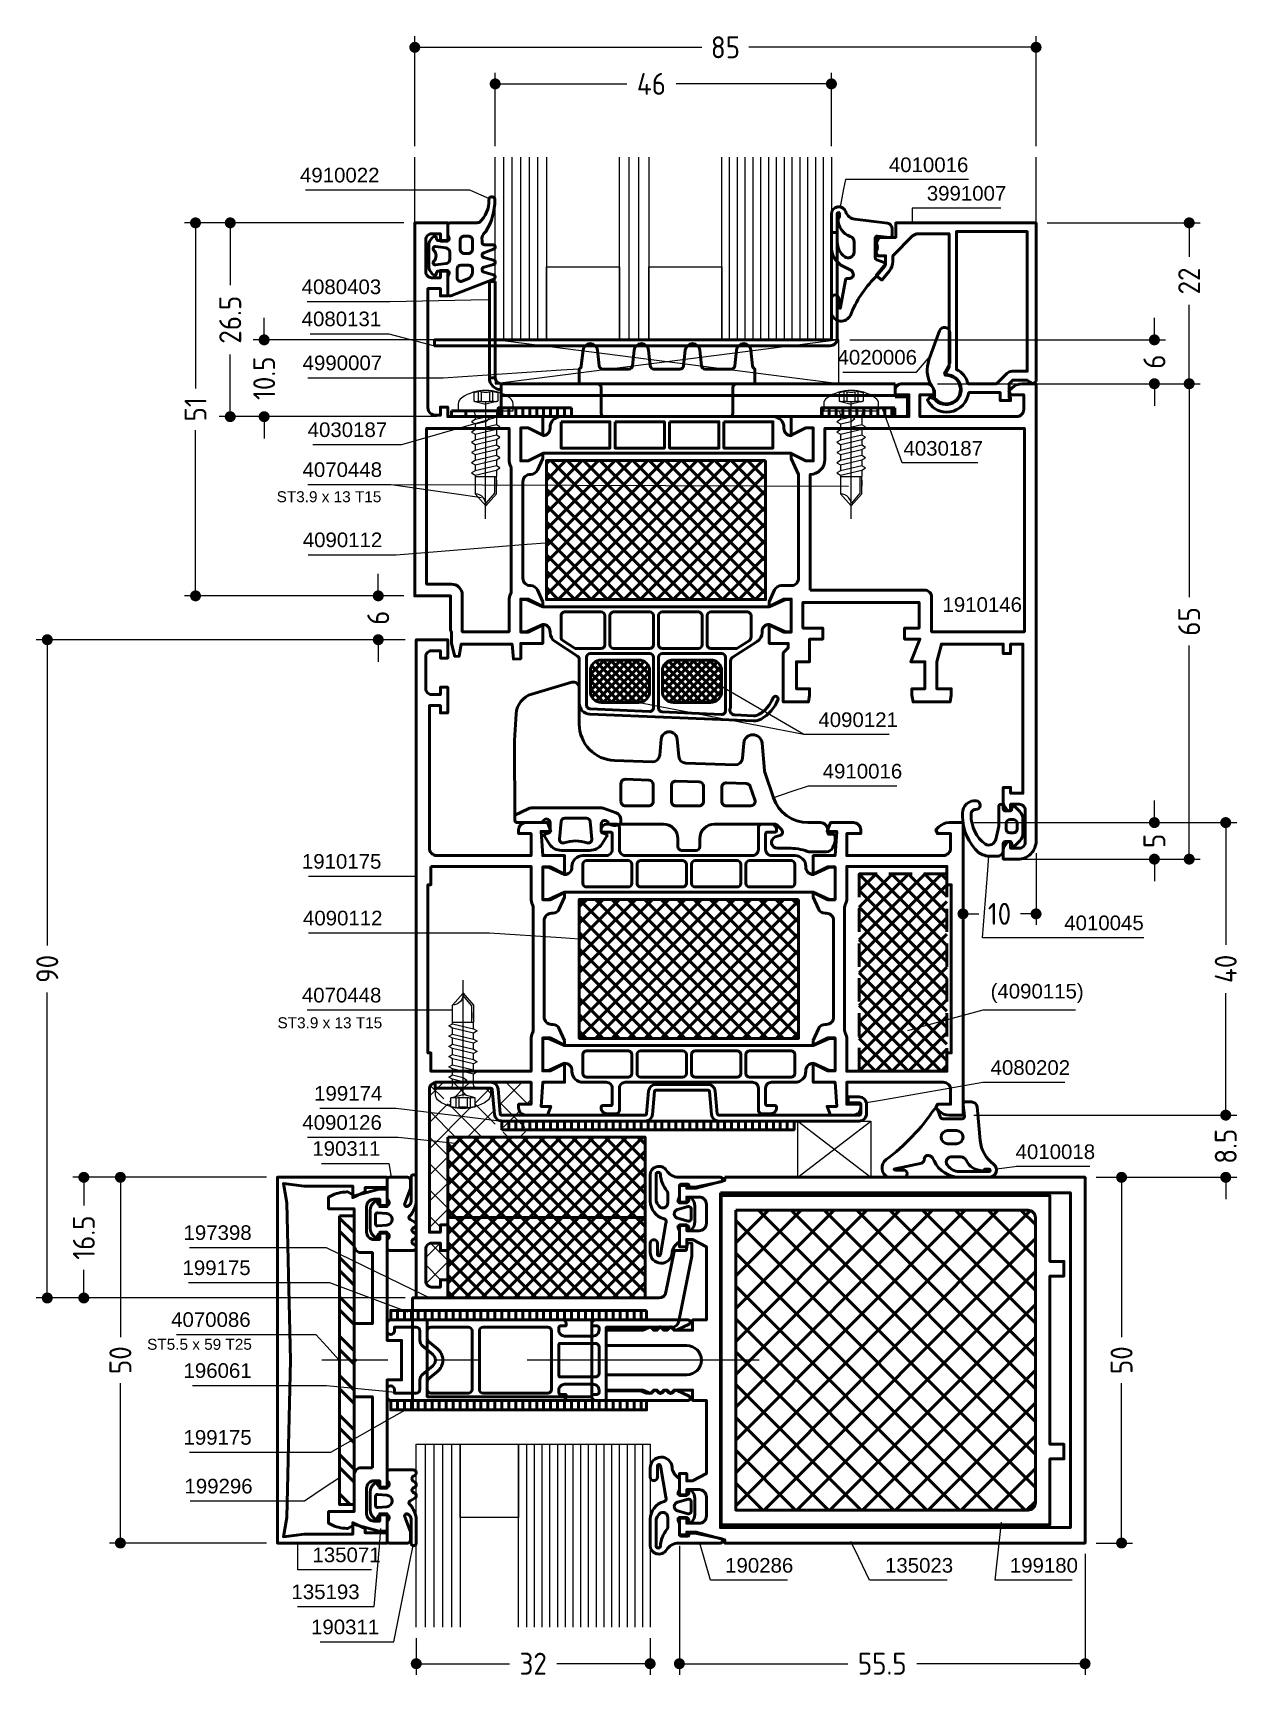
# Model space of a CAD drawing. Header units: millimetres. Extents: x 17 to 182, y 31 to 256.
import ezdxf
from ezdxf.enums import TextEntityAlignment as Align

# ---------------------------------------------------------------- set-up
doc = ezdxf.new("R2010")
doc.units = ezdxf.units.MM
doc.linetypes.add('CENTER', pattern=[50.8, 31.75, -6.35, 6.35, -6.35])
doc.linetypes.add('HIDDEN', pattern=[9.525, 6.35, -3.175])
for name, color, linetype, lineweight in [('AM_5', 3, 'Continuous', 25), ('AM_C', 50, 'Continuous', 50), ('AM_S', 80, 'Continuous', 50), ('Cent3', 70, 'CENTER', 18), ('Cont2', 2, 'Continuous', 25), ('Cont3', 70, 'Continuous', 18)]:
    doc.layers.add(name, color=color, linetype=linetype, lineweight=lineweight)
doc.styles.add('HBS_DIMTEXTSTYLE', font='isocp.shx')
doc.styles.get("Standard").update_dxf_attribs({"font": 'ISOCP.SHX'})
doc.styles.add('SWISSL', font='swissl.ttf')
doc.dimstyles.new('Konstruktionsschnitt 1-1$0', dxfattribs={"dimscale": 0, "dimtxt": 3, "dimasz": 1.5, "dimexe": 1.5, "dimexo": 1.5, "dimgap": 1.5, "dimtad": 0, "dimdsep": 46, "dimtxsty": 'HBS_DIMTEXTSTYLE', "dimblk": 'PUNKT', "dimcen": 0, "dimclrd": 3, "dimclre": 3, "dimclrt": 2, "dimadec": 1, "dimazin": 2, "dimtfac": 0.7, "dimtofl": 0, "dimtmove": 0, "dimatfit": 3, "dimfxl": 0, "dimtolj": 1, "dimtzin": 0, "dimarcsym": 0})

msp = doc.modelspace()

# ---------------------------------------------------------------- texts
at = {"layer": 'AM_5', "color": 2, "insert": (141.246, 176.764), "char_height": 2, "attachment_point": 7, "style": 'SWISSL'}
msp.add_mtext('1910146', dxfattribs=at)

# ---------------------------------------------------------------- blocks, each defined once
blk = doc.blocks.new('PUNKT')
at = {"color": 0, "linetype": 'Continuous'}
blk.add_line((-0.5, 0), (-1, 0), dxfattribs=at)
at = {"color": 0, "linetype": 'Continuous', "const_width": 0.5}
blk.add_lwpolyline([(-0.25, 0, 1), (0.25, 0, 1)], format="xyb", close=True, dxfattribs=at)
blk = doc.blocks.new('*D4')
at = {"layer": 'AM_5', "color": 3, "lineweight": -2, "transparency": 16777216}
for p, q in [((48.75, 99.48), (27.27, 99.48)), ((28.77, 97.98), (28.77, 77.63)), ((28.77, 50.98), (28.77, 71.33)), ((48.75, 49.48), (27.27, 49.48))]:
    blk.add_line(p, q, dxfattribs=at)
at = {"layer": 'AM_5', "color": 3, "lineweight": -2, "transparency": 16777216, "xscale": 1.5, "yscale": 1.5, "zscale": 1.5}
for p, rotation in [((28.77, 99.48), 90), ((28.77, 49.48), 270)]:
    blk.add_blockref('PUNKT', p, dxfattribs=dict(at, rotation=rotation))
at = {"layer": 'AM_5', "color": 2, "transparency": 16777216, "insert": (28.77, 74.48), "char_height": 3, "attachment_point": 5, "rotation": 90, "style": 'HBS_DIMTEXTSTYLE'}
blk.add_mtext('\\A1;50', dxfattribs=at)
blk = doc.blocks.new('*D5')
at = {"layer": 'AM_5', "color": 3, "lineweight": -2, "transparency": 16777216}
for p, q in [((162.25, 99.48), (167.25, 99.48)), ((165.75, 97.98), (165.75, 77.63)), ((165.75, 50.98), (165.75, 71.33)), ((162.25, 49.48), (167.25, 49.48))]:
    blk.add_line(p, q, dxfattribs=at)
at = {"layer": 'AM_5', "color": 3, "lineweight": -2, "transparency": 16777216, "xscale": 1.5, "yscale": 1.5, "zscale": 1.5}
for p, rotation in [((165.75, 99.48), 90), ((165.75, 49.48), 270)]:
    blk.add_blockref('PUNKT', p, dxfattribs=dict(at, rotation=rotation))
at = {"layer": 'AM_5', "color": 2, "transparency": 16777216, "insert": (165.75, 74.48), "char_height": 3, "attachment_point": 5, "rotation": 90, "style": 'HBS_DIMTEXTSTYLE'}
blk.add_mtext('\\A1;50', dxfattribs=at)
blk = doc.blocks.new('*D6')
at = {"layer": 'AM_5', "color": 3, "lineweight": -2, "transparency": 16777216}
for p, q in [((69.25, 36.48), (69.25, 31.48)), ((101.25, 36.48), (101.25, 31.48)), ((70.75, 32.98), (82.01, 32.98)), ((99.75, 32.98), (88.49, 32.98))]:
    blk.add_line(p, q, dxfattribs=at)
at = {"layer": 'AM_5', "color": 3, "lineweight": -2, "transparency": 16777216, "xscale": 1.5, "yscale": 1.5, "zscale": 1.5, "rotation": 180}
blk.add_blockref('PUNKT', (69.25, 32.98), dxfattribs=at)
at = {"layer": 'AM_5', "color": 3, "lineweight": -2, "transparency": 16777216, "xscale": 1.5, "yscale": 1.5, "zscale": 1.5}
blk.add_blockref('PUNKT', (101.25, 32.98), dxfattribs=at)
at = {"layer": 'AM_5', "color": 2, "transparency": 16777216, "insert": (85.25, 32.98), "char_height": 3, "attachment_point": 5, "style": 'HBS_DIMTEXTSTYLE'}
blk.add_mtext('\\A1;32', dxfattribs=at)
blk = doc.blocks.new('*D7')
at = {"layer": 'AM_5', "color": 3, "lineweight": -2, "transparency": 16777216}
for p, q in [((105.25, 49.08), (105.25, 31.48)), ((160.75, 47.98), (160.75, 31.48)), ((106.75, 32.98), (128.29, 32.98)), ((159.25, 32.98), (137.72, 32.98))]:
    blk.add_line(p, q, dxfattribs=at)
at = {"layer": 'AM_5', "color": 3, "lineweight": -2, "transparency": 16777216, "xscale": 1.5, "yscale": 1.5, "zscale": 1.5, "rotation": 180}
blk.add_blockref('PUNKT', (105.25, 32.98), dxfattribs=at)
at = {"layer": 'AM_5', "color": 3, "lineweight": -2, "transparency": 16777216, "xscale": 1.5, "yscale": 1.5, "zscale": 1.5}
blk.add_blockref('PUNKT', (160.75, 32.98), dxfattribs=at)
at = {"layer": 'AM_5', "color": 2, "transparency": 16777216, "insert": (133, 32.98), "char_height": 3, "attachment_point": 5, "style": 'HBS_DIMTEXTSTYLE'}
blk.add_mtext('\\A1;55.5', dxfattribs=at)
blk = doc.blocks.new('*D8')
at = {"layer": 'AM_5', "color": 3, "lineweight": -2, "transparency": 16777216}
for p, q in [((48.75, 99.48), (22.27, 99.48)), ((23.77, 97.98), (23.77, 95.64)), ((23.77, 84.48), (23.77, 86.82)), ((67.75, 82.98), (22.27, 82.98))]:
    blk.add_line(p, q, dxfattribs=at)
at = {"layer": 'AM_5', "color": 3, "lineweight": -2, "transparency": 16777216, "xscale": 1.5, "yscale": 1.5, "zscale": 1.5}
for p, rotation in [((23.77, 99.48), 90), ((23.77, 82.98), 270)]:
    blk.add_blockref('PUNKT', p, dxfattribs=dict(at, rotation=rotation))
at = {"layer": 'AM_5', "color": 2, "transparency": 16777216, "insert": (23.77, 91.23), "char_height": 3, "attachment_point": 5, "rotation": 90, "style": 'HBS_DIMTEXTSTYLE'}
blk.add_mtext('\\A1;16.5', dxfattribs=at)
blk = doc.blocks.new('*D9')
at = {"layer": 'AM_5', "color": 3, "lineweight": -2, "transparency": 16777216}
for p, q in [((67.75, 172.98), (17.27, 172.98)), ((18.77, 171.48), (18.77, 131.19)), ((18.77, 84.48), (18.77, 124.77)), ((67.75, 82.98), (17.27, 82.98))]:
    blk.add_line(p, q, dxfattribs=at)
at = {"layer": 'AM_5', "color": 3, "lineweight": -2, "transparency": 16777216, "xscale": 1.5, "yscale": 1.5, "zscale": 1.5}
for p, rotation in [((18.77, 172.98), 90), ((18.77, 82.98), 270)]:
    blk.add_blockref('PUNKT', p, dxfattribs=dict(at, rotation=rotation))
at = {"layer": 'AM_5', "color": 2, "transparency": 16777216, "insert": (18.77, 127.98), "char_height": 3, "attachment_point": 5, "rotation": 90, "style": 'HBS_DIMTEXTSTYLE'}
blk.add_mtext('\\A1;90', dxfattribs=at)
blk = doc.blocks.new('*D10')
at = {"layer": 'AM_5', "color": 3, "lineweight": -2, "transparency": 16777216}
for p, q in [((48.44, 215.48), (48.44, 216.98)), ((78.55, 213.98), (46.94, 213.98)), ((72.05, 203.48), (46.94, 203.48)), ((48.44, 201.98), (48.44, 200.48))]:
    blk.add_line(p, q, dxfattribs=at)
at = {"layer": 'AM_5', "color": 3, "lineweight": -2, "transparency": 16777216, "xscale": 1.5, "yscale": 1.5, "zscale": 1.5}
for p, rotation in [((48.44, 213.98), 270), ((48.44, 203.48), 90)]:
    blk.add_blockref('PUNKT', p, dxfattribs=dict(at, rotation=rotation))
at = {"layer": 'AM_5', "color": 2, "transparency": 16777216, "insert": (48.44, 208.73), "char_height": 3, "attachment_point": 5, "rotation": 90, "style": 'HBS_DIMTEXTSTYLE'}
blk.add_mtext('\\A1;10.5', dxfattribs=at)
blk = doc.blocks.new('*D11')
at = {"layer": 'AM_5', "color": 3, "lineweight": -2, "transparency": 16777216}
for p, q in [((67.55, 229.98), (42.3, 229.98)), ((43.8, 228.48), (43.8, 221.48)), ((43.8, 204.98), (43.8, 211.98)), ((72.05, 203.48), (42.3, 203.48))]:
    blk.add_line(p, q, dxfattribs=at)
at = {"layer": 'AM_5', "color": 3, "lineweight": -2, "transparency": 16777216, "xscale": 1.5, "yscale": 1.5, "zscale": 1.5}
for p, rotation in [((43.8, 229.98), 90), ((43.8, 203.48), 270)]:
    blk.add_blockref('PUNKT', p, dxfattribs=dict(at, rotation=rotation))
at = {"layer": 'AM_5', "color": 2, "transparency": 16777216, "insert": (43.8, 216.73), "char_height": 3, "attachment_point": 5, "rotation": 90, "style": 'HBS_DIMTEXTSTYLE'}
blk.add_mtext('\\A1;26.5', dxfattribs=at)
blk = doc.blocks.new('*D12')
at = {"layer": 'AM_5', "color": 3, "lineweight": -2, "transparency": 16777216}
for p, q in [((67.55, 229.98), (37.55, 229.98)), ((39.05, 228.48), (39.05, 207.33)), ((39.05, 180.48), (39.05, 201.63)), ((67.55, 178.98), (37.55, 178.98))]:
    blk.add_line(p, q, dxfattribs=at)
at = {"layer": 'AM_5', "color": 3, "lineweight": -2, "transparency": 16777216, "xscale": 1.5, "yscale": 1.5, "zscale": 1.5}
for p, rotation in [((39.05, 229.98), 90), ((39.05, 178.98), 270)]:
    blk.add_blockref('PUNKT', p, dxfattribs=dict(at, rotation=rotation))
at = {"layer": 'AM_5', "color": 2, "transparency": 16777216, "insert": (39.05, 204.48), "char_height": 3, "attachment_point": 5, "rotation": 90, "style": 'HBS_DIMTEXTSTYLE'}
blk.add_mtext('\\A1;51', dxfattribs=at)
blk = doc.blocks.new('*D13')
at = {"layer": 'AM_5', "color": 3, "lineweight": -2, "transparency": 16777216}
for p, q in [((64.05, 180.48), (64.05, 181.98)), ((67.55, 178.98), (62.55, 178.98)), ((67.55, 172.98), (62.55, 172.98)), ((64.05, 171.48), (64.05, 169.98))]:
    blk.add_line(p, q, dxfattribs=at)
at = {"layer": 'AM_5', "color": 3, "lineweight": -2, "transparency": 16777216, "xscale": 1.5, "yscale": 1.5, "zscale": 1.5}
for p, rotation in [((64.05, 178.98), 270), ((64.05, 172.98), 90)]:
    blk.add_blockref('PUNKT', p, dxfattribs=dict(at, rotation=rotation))
at = {"layer": 'AM_5', "color": 2, "transparency": 16777216, "insert": (64.05, 175.98), "char_height": 3, "attachment_point": 5, "rotation": 90, "style": 'HBS_DIMTEXTSTYLE'}
blk.add_mtext('\\A1;6', dxfattribs=at)
blk = doc.blocks.new('*D14')
at = {"layer": 'AM_5', "color": 3, "lineweight": -2, "transparency": 16777216}
for p, q in [((80.05, 240.48), (80.05, 250.48)), ((126.05, 240.48), (126.05, 250.48)), ((81.55, 248.98), (98.05, 248.98)), ((124.55, 248.98), (104.8, 248.98))]:
    blk.add_line(p, q, dxfattribs=at)
at = {"layer": 'AM_5', "color": 3, "lineweight": -2, "transparency": 16777216, "xscale": 1.5, "yscale": 1.5, "zscale": 1.5, "rotation": 180}
blk.add_blockref('PUNKT', (80.05, 248.98), dxfattribs=at)
at = {"layer": 'AM_5', "color": 3, "lineweight": -2, "transparency": 16777216, "xscale": 1.5, "yscale": 1.5, "zscale": 1.5}
blk.add_blockref('PUNKT', (126.05, 248.98), dxfattribs=at)
at = {"layer": 'AM_5', "color": 2, "transparency": 16777216, "insert": (101.43, 248.98), "char_height": 3, "attachment_point": 5, "style": 'HBS_DIMTEXTSTYLE'}
blk.add_mtext('\\A1;46', dxfattribs=at)
blk = doc.blocks.new('*D15')
at = {"layer": 'AM_5', "color": 3, "lineweight": -2, "transparency": 16777216}
for p, q in [((69.05, 240.48), (69.05, 255.48)), ((154.05, 240.48), (154.05, 255.48)), ((70.55, 253.98), (108.34, 253.98)), ((152.55, 253.98), (114.77, 253.98))]:
    blk.add_line(p, q, dxfattribs=at)
at = {"layer": 'AM_5', "color": 3, "lineweight": -2, "transparency": 16777216, "xscale": 1.5, "yscale": 1.5, "zscale": 1.5, "rotation": 180}
blk.add_blockref('PUNKT', (69.05, 253.98), dxfattribs=at)
at = {"layer": 'AM_5', "color": 3, "lineweight": -2, "transparency": 16777216, "xscale": 1.5, "yscale": 1.5, "zscale": 1.5}
blk.add_blockref('PUNKT', (154.05, 253.98), dxfattribs=at)
at = {"layer": 'AM_5', "color": 2, "transparency": 16777216, "insert": (111.55, 253.98), "char_height": 3, "attachment_point": 5, "style": 'HBS_DIMTEXTSTYLE'}
blk.add_mtext('\\A1;85', dxfattribs=at)
blk = doc.blocks.new('*D16')
at = {"layer": 'AM_5', "color": 3, "lineweight": -2, "transparency": 16777216}
for p, q in [((170.24, 215.48), (170.24, 216.98)), ((128.58, 213.98), (171.74, 213.98)), ((140.55, 207.98), (171.74, 207.98)), ((170.24, 206.48), (170.24, 204.98))]:
    blk.add_line(p, q, dxfattribs=at)
at = {"layer": 'AM_5', "color": 3, "lineweight": -2, "transparency": 16777216, "xscale": 1.5, "yscale": 1.5, "zscale": 1.5}
for p, rotation in [((170.24, 213.98), 270), ((170.24, 207.98), 90)]:
    blk.add_blockref('PUNKT', p, dxfattribs=dict(at, rotation=rotation))
at = {"layer": 'AM_5', "color": 2, "transparency": 16777216, "insert": (170.24, 211), "char_height": 3, "attachment_point": 5, "rotation": 90, "style": 'HBS_DIMTEXTSTYLE'}
blk.add_mtext('\\A1;6', dxfattribs=at)
blk = doc.blocks.new('*D17')
at = {"layer": 'AM_5', "color": 3, "lineweight": -2, "transparency": 16777216}
for p, q in [((155.55, 229.98), (176.5, 229.98)), ((175, 228.48), (175, 225.31)), ((175, 209.48), (175, 218.75)), ((155.55, 207.98), (176.5, 207.98))]:
    blk.add_line(p, q, dxfattribs=at)
at = {"layer": 'AM_5', "color": 3, "lineweight": -2, "transparency": 16777216, "xscale": 1.5, "yscale": 1.5, "zscale": 1.5}
for p, rotation in [((175, 229.98), 90), ((175, 207.98), 270)]:
    blk.add_blockref('PUNKT', p, dxfattribs=dict(at, rotation=rotation))
at = {"layer": 'AM_5', "color": 2, "transparency": 16777216, "insert": (175, 222.03), "char_height": 3, "attachment_point": 5, "rotation": 90, "style": 'HBS_DIMTEXTSTYLE'}
blk.add_mtext('\\A1;22', dxfattribs=at)
blk = doc.blocks.new('*D18')
at = {"layer": 'AM_5', "color": 3, "lineweight": -2, "transparency": 16777216}
for p, q in [((155.55, 207.98), (176.5, 207.98)), ((175, 206.48), (175, 178.78)), ((175, 144.48), (175, 172.18)), ((153.05, 142.98), (176.5, 142.98))]:
    blk.add_line(p, q, dxfattribs=at)
at = {"layer": 'AM_5', "color": 3, "lineweight": -2, "transparency": 16777216, "xscale": 1.5, "yscale": 1.5, "zscale": 1.5}
for p, rotation in [((175, 207.98), 90), ((175, 142.98), 270)]:
    blk.add_blockref('PUNKT', p, dxfattribs=dict(at, rotation=rotation))
at = {"layer": 'AM_5', "color": 2, "transparency": 16777216, "insert": (175, 175.48), "char_height": 3, "attachment_point": 5, "rotation": 90, "style": 'HBS_DIMTEXTSTYLE'}
blk.add_mtext('\\A1;65', dxfattribs=at)
blk = doc.blocks.new('*D19')
at = {"layer": 'AM_5', "color": 3, "lineweight": -2, "transparency": 16777216}
for p, q in [((170.24, 149.48), (170.24, 150.98)), ((145.55, 147.98), (171.74, 147.98)), ((151.05, 142.98), (171.74, 142.98)), ((170.24, 141.48), (170.24, 139.98))]:
    blk.add_line(p, q, dxfattribs=at)
at = {"layer": 'AM_5', "color": 3, "lineweight": -2, "transparency": 16777216, "xscale": 1.5, "yscale": 1.5, "zscale": 1.5}
for p, rotation in [((170.24, 147.98), 270), ((170.24, 142.98), 90)]:
    blk.add_blockref('PUNKT', p, dxfattribs=dict(at, rotation=rotation))
at = {"layer": 'AM_5', "color": 2, "transparency": 16777216, "insert": (170.24, 145.48), "char_height": 3, "attachment_point": 5, "rotation": 90, "style": 'HBS_DIMTEXTSTYLE'}
blk.add_mtext('\\A1;5', dxfattribs=at)
blk = doc.blocks.new('*D20')
at = {"layer": 'AM_5', "color": 3, "lineweight": -2, "transparency": 16777216}
for p, q in [((144.05, 146.48), (144.05, 134)), ((154.05, 143.79), (154.05, 134)), ((145.55, 135.5), (146.2, 135.5)), ((152.55, 135.5), (151.9, 135.5))]:
    blk.add_line(p, q, dxfattribs=at)
at = {"layer": 'AM_5', "color": 3, "lineweight": -2, "transparency": 16777216, "xscale": 1.5, "yscale": 1.5, "zscale": 1.5, "rotation": 180}
blk.add_blockref('PUNKT', (144.05, 135.5), dxfattribs=at)
at = {"layer": 'AM_5', "color": 3, "lineweight": -2, "transparency": 16777216, "xscale": 1.5, "yscale": 1.5, "zscale": 1.5}
blk.add_blockref('PUNKT', (154.05, 135.5), dxfattribs=at)
at = {"layer": 'AM_5', "color": 2, "transparency": 16777216, "insert": (149.05, 135.5), "char_height": 3, "attachment_point": 5, "style": 'HBS_DIMTEXTSTYLE'}
blk.add_mtext('\\A1;10', dxfattribs=at)
blk = doc.blocks.new('*D21')
at = {"layer": 'AM_5', "color": 3, "lineweight": -2, "transparency": 16777216}
for p, q in [((145.55, 147.98), (181.5, 147.98)), ((180, 146.48), (180, 131.28)), ((180, 109.48), (180, 124.68)), ((145.55, 107.98), (181.5, 107.98))]:
    blk.add_line(p, q, dxfattribs=at)
at = {"layer": 'AM_5', "color": 3, "lineweight": -2, "transparency": 16777216, "xscale": 1.5, "yscale": 1.5, "zscale": 1.5}
for p, rotation in [((180, 147.98), 90), ((180, 107.98), 270)]:
    blk.add_blockref('PUNKT', p, dxfattribs=dict(at, rotation=rotation))
at = {"layer": 'AM_5', "color": 2, "transparency": 16777216, "insert": (180, 127.98), "char_height": 3, "attachment_point": 5, "rotation": 90, "style": 'HBS_DIMTEXTSTYLE'}
blk.add_mtext('\\A1;40', dxfattribs=at)
blk = doc.blocks.new('*D22')
at = {"layer": 'AM_5', "color": 3, "lineweight": -2, "transparency": 16777216}
for p, q in [((180, 109.48), (180, 110.98)), ((145.55, 107.98), (181.5, 107.98)), ((162.25, 99.48), (181.5, 99.48)), ((180, 97.98), (180, 96.48))]:
    blk.add_line(p, q, dxfattribs=at)
at = {"layer": 'AM_5', "color": 3, "lineweight": -2, "transparency": 16777216, "xscale": 1.5, "yscale": 1.5, "zscale": 1.5}
for p, rotation in [((180, 107.98), 270), ((180, 99.48), 90)]:
    blk.add_blockref('PUNKT', p, dxfattribs=dict(at, rotation=rotation))
at = {"layer": 'AM_5', "color": 2, "transparency": 16777216, "insert": (180, 103.73), "char_height": 3, "attachment_point": 5, "rotation": 90, "style": 'HBS_DIMTEXTSTYLE'}
blk.add_mtext('\\A1;8.5', dxfattribs=at)
blk = doc.blocks.new('WS4070448')
at = {"linetype": 'HIDDEN'}
for p, q in [((-0.97, 1.33), (-0.97, 2.72)), ((-0.56, 1.33), (-0.56, 2.61)), ((0.56, 1.33), (0.56, 2.61)), ((0.97, 1.33), (0.97, 2.72))]:
    blk.add_line(p, q, dxfattribs=at)
at = {"linetype": 'CENTER', "ltscale": 0.5}
blk.add_line((-0.02, -14.76), (0, 4.3), dxfattribs=at)
for p, q in [((-1.45, -9), (-1.45, -11.36)), ((-1.45, -9), (1.45, -9)), ((1.45, -11.36), (1.45, -9)), ((-1.45, -11.36), (0, -13)), ((0, -13), (1.45, -11.36))]:
    blk.add_line(p, q)
blk.add_lwpolyline([(3.32, 1.75, 0.314856), (-3.32, 1.75, 0.244912), (-3.75, 0.93), (-3.75, 0), (3.75, 0), (3.75, 0.93, 0.244912), (3.32, 1.75, 0.138291)], format="xyb")
at = {"linetype": 'HIDDEN'}
for points in [[(-1.65, 2.56), (-1.65, 1.33)], [(1.65, 2.56), (1.65, 1.33)], [(-1.65, 1.33), (0, 0.89)], [(1.65, 1.33), (0, 0.89)]]:
    blk.add_lwpolyline(points, dxfattribs=at)
for points in [[(-1.95, -1.5), (-1.45, -1.79), (0, -1.44), (0.5, -1.07), (0, -0.87), (-1.45, -1.21)], [(-1.95, -2.9), (-1.45, -3.19), (1.45, -2.5), (1.95, -2.21), (1.45, -1.92), (-1.45, -2.61)], [(-1.95, -4.3), (-1.45, -4.59), (1.45, -3.9), (1.95, -3.61), (1.45, -3.32), (-1.45, -4.01)], [(-1.95, -5.7), (-1.45, -5.99), (1.45, -5.3), (1.95, -5.01), (1.45, -4.72), (-1.45, -5.41)], [(-1.95, -7.1), (-1.45, -7.39), (1.45, -6.7), (1.95, -6.41), (1.45, -6.12), (-1.45, -6.81)], [(-1.95, -8.5), (-1.45, -8.79), (1.45, -8.1), (1.95, -7.81), (1.45, -7.52), (-1.45, -8.21)]]:
    blk.add_lwpolyline(points, close=True)
for points in [[(-1.45, -0.5), (-1.45, -1.21)], [(-1.45, -1.79), (-1.45, -2.21)], [(-1.45, -1.79), (-1.45, -2.61)], [(-1.45, -1.79), (-1.45, -2.61)], [(1.45, -0.5), (1.45, -1.92)], [(-1.45, -3.19), (-1.45, -4.01)], [(1.45, -2.5), (1.45, -3.32)], [(1.45, -3.9), (1.45, -4.72)], [(-1.45, -4.59), (-1.45, -5.41)], [(-1.45, -5.99), (-1.45, -6.81)], [(1.45, -5.3), (1.45, -6.12)], [(1.45, -6.7), (1.45, -7.52)], [(-1.45, -7.39), (-1.45, -8.21)], [(-1.45, -8.79), (-1.45, -9)], [(1.45, -8.1), (1.45, -9)], [(-1.45, -10.19), (-1.45, -11.01)], [(1.2, -9), (1.2, -11.25), (0.03, -12.65)], [(1.45, -9.5), (1.45, -10.32)]]:
    blk.add_lwpolyline(points)
for centre, radius, start, end in [((-1.59, 3.84), 1.28, 267.2848, 298.8872), ((0, 5.49), 2.94, 250.6988, 289.3012), ((1.59, 3.84), 1.28, 241.1128, 272.7152), ((-1.31, 2.49), 1.21, 253.6643, 286.3357), ((0, 11.41), 10.13, 264.4948, 275.5052), ((1.31, 2.49), 1.21, 253.6643, 286.3357)]:
    blk.add_arc(centre, radius, start, end, dxfattribs=at)
for centre, radius, start, end in [((-1.95, -0.5), 0.5, 0, 90), ((1.95, -0.5), 0.5, 90, 180), ((-1.46, -12.83), 1.47, 353.4244, 89.6688)]:
    blk.add_arc(centre, radius, start, end)
blk = doc.blocks.new('*U24', base_point=(69.25, 62.98))
at = {"ltscale": 0.7}
for p, q in [((70.45, 62.98), (70.45, 37.98)), ((71.65, 62.98), (71.65, 37.98)), ((72.85, 62.98), (72.85, 37.98)), ((74.05, 62.98), (74.05, 37.98)), ((84.31, 62.98), (84.31, 37.98)), ((85.37, 62.98), (85.37, 37.98)), ((86.43, 62.98), (86.43, 37.98)), ((87.49, 62.98), (87.49, 37.98)), ((88.55, 62.98), (88.55, 37.98)), ((89.61, 62.98), (89.61, 37.98)), ((90.67, 62.98), (90.67, 37.98)), ((91.72, 62.98), (91.72, 37.98)), ((92.78, 62.98), (92.78, 37.98)), ((93.84, 62.98), (93.84, 37.98)), ((94.9, 62.98), (94.9, 37.98)), ((95.96, 62.98), (95.96, 37.98)), ((97.02, 62.98), (97.02, 37.98)), ((98.08, 62.98), (98.08, 37.98)), ((99.14, 62.98), (99.14, 37.98)), ((100.19, 62.98), (100.19, 37.98))]:
    blk.add_line(p, q, dxfattribs=at)
for points in [[(69.25, 37.98), (69.25, 62.98), (75.25, 62.98), (75.25, 37.98)], [(83.25, 37.98), (83.25, 62.98), (101.25, 62.98), (101.25, 37.98)]]:
    blk.add_lwpolyline(points, dxfattribs=at)
blk.add_lwpolyline([(75.25, 62.98), (83.25, 62.98), (83.25, 52.98), (75.25, 52.98)], close=True, dxfattribs=at)
blk = doc.blocks.new('*S55')
at = {"layer": 'AM_5', "color": 3, "linetype": 'Continuous', "ltscale": 0.7}
blk.add_line((108.74, 47.08), (108.05, 49.48), dxfattribs=at)
at = {"layer": 'AM_5', "color": 3, "ltscale": 0.7}
for p, q in [((109.51, 44.4), (108.74, 47.08)), ((120.03, 44.4), (109.51, 44.4))]:
    blk.add_line(p, q, dxfattribs=at)
at = {"layer": 'AM_5', "color": 2, "insert": (111.51, 45.4), "char_height": 2, "attachment_point": 7, "style": 'SWISSL'}
blk.add_mtext('190286', dxfattribs=at)
blk = doc.blocks.new('*S56')
at = {"layer": 'AM_5', "color": 3, "linetype": 'Continuous', "ltscale": 0.7}
blk.add_line((129.8, 47.45), (128.73, 49.71), dxfattribs=at)
at = {"layer": 'AM_5', "color": 3, "ltscale": 0.7}
for p, q in [((131.26, 44.4), (129.8, 47.45)), ((133.1, 44.4), (131.26, 44.4)), ((141.88, 44.4), (133.1, 44.4))]:
    blk.add_line(p, q, dxfattribs=at)
at = {"layer": 'AM_5', "color": 2, "insert": (133.38, 45.4), "char_height": 2, "attachment_point": 7, "style": 'SWISSL'}
blk.add_mtext('135023', dxfattribs=at)
blk = doc.blocks.new('*S57')
at = {"layer": 'AM_5', "color": 3, "linetype": 'Continuous', "ltscale": 0.7}
blk.add_line((149.06, 49.83), (149.34, 52.31), dxfattribs=at)
at = {"layer": 'AM_5', "color": 3, "ltscale": 0.7}
for p, q in [((148.46, 44.4), (149.06, 49.83)), ((158.98, 44.4), (148.46, 44.4))]:
    blk.add_line(p, q, dxfattribs=at)
at = {"layer": 'AM_5', "color": 2, "insert": (150.46, 45.4), "char_height": 2, "attachment_point": 7, "style": 'SWISSL'}
blk.add_mtext('199180', dxfattribs=at)
blk = doc.blocks.new('*S58')
at = {"layer": 'AM_5', "color": 3, "linetype": 'Continuous', "ltscale": 0.7}
blk.add_line((68.34, 46.67), (68.83, 49.13), dxfattribs=at)
at = {"layer": 'AM_5', "color": 3, "ltscale": 0.7}
for p, q in [((66.18, 35.98), (68.34, 46.67)), ((56.12, 35.98), (66.18, 35.98))]:
    blk.add_line(p, q, dxfattribs=at)
at = {"layer": 'AM_5', "color": 2, "insert": (64.18, 36.98), "char_height": 2, "attachment_point": 9, "style": 'SWISSL'}
blk.add_mtext('190311', dxfattribs=at)
blk = doc.blocks.new('*S59')
at = {"layer": 'AM_5', "color": 3, "linetype": 'Continuous', "ltscale": 0.7}
blk.add_line((64.21, 48.96), (64.42, 51.45), dxfattribs=at)
at = {"layer": 'AM_5', "color": 3, "ltscale": 0.7}
for p, q in [((63.5, 40.78), (64.21, 48.96)), ((53, 40.78), (63.5, 40.78))]:
    blk.add_line(p, q, dxfattribs=at)
at = {"layer": 'AM_5', "color": 2, "insert": (61.5, 41.78), "char_height": 2, "attachment_point": 9, "style": 'SWISSL'}
blk.add_mtext('135193', dxfattribs=at)
blk = doc.blocks.new('*S60')
at = {"layer": 'AM_5', "color": 3, "linetype": 'Continuous', "ltscale": 0.7}
blk.add_line((53.05, 47.1), (53.05, 49.6), dxfattribs=at)
at = {"layer": 'AM_5', "color": 3, "ltscale": 0.7}
for p, q in [((53.05, 45.83), (53.05, 47.1)), ((63.11, 45.83), (53.05, 45.83))]:
    blk.add_line(p, q, dxfattribs=at)
at = {"layer": 'AM_5', "color": 2, "insert": (55.05, 46.83), "char_height": 2, "attachment_point": 7, "style": 'SWISSL'}
blk.add_mtext('135071', dxfattribs=at)
blk = doc.blocks.new('*S61')
at = {"layer": 'AM_5', "color": 3, "ltscale": 0.7}
for p, q in [((56.29, 101.39), (62.14, 101.39)), ((62.14, 101.39), (65.49, 101.39)), ((65.49, 101.39), (65.84, 99.48))]:
    blk.add_line(p, q, dxfattribs=at)
at = {"layer": 'AM_5', "color": 2, "insert": (64.35, 102.39), "char_height": 2, "attachment_point": 9, "style": 'SWISSL'}
blk.add_mtext('190311', dxfattribs=at)
blk = doc.blocks.new('*S62')
at = {"layer": 'AM_5', "color": 3, "ltscale": 0.7}
for p, q in [((54.38, 104.95), (60.44, 104.95)), ((60.44, 104.95), (66.77, 104.95)), ((66.77, 104.95), (72.03, 104.41))]:
    blk.add_line(p, q, dxfattribs=at)
at = {"layer": 'AM_5', "color": 3, "linetype": 'Continuous', "ltscale": 0.7}
blk.add_line((72.03, 104.41), (74.52, 104.15), dxfattribs=at)
at = {"layer": 'AM_5', "color": 2, "insert": (64.54, 105.95), "char_height": 2, "attachment_point": 9, "style": 'SWISSL'}
blk.add_mtext('4090126', dxfattribs=at)
blk = doc.blocks.new('*S63')
at = {"layer": 'AM_5', "color": 3, "ltscale": 0.7}
for p, q in [((56.07, 108.93), (62.14, 108.93)), ((62.14, 108.93), (66.48, 108.93)), ((66.48, 108.93), (78.46, 107.48))]:
    blk.add_line(p, q, dxfattribs=at)
at = {"layer": 'AM_5', "color": 3, "linetype": 'Continuous', "ltscale": 0.7}
blk.add_line((78.46, 107.48), (80.94, 107.18), dxfattribs=at)
at = {"layer": 'AM_5', "color": 2, "insert": (64.6, 109.93), "char_height": 2, "attachment_point": 9, "style": 'SWISSL'}
blk.add_mtext('199174', dxfattribs=at)
blk = doc.blocks.new('*S64')
at = {"layer": 'AM_5', "color": 3, "ltscale": 0.7}
for p, q in [((54.33, 122.36), (61.86, 122.36)), ((61.86, 122.36), (71.7, 122.36))]:
    blk.add_line(p, q, dxfattribs=at)
at = {"layer": 'AM_5', "color": 3, "linetype": 'Continuous', "ltscale": 0.7}
blk.add_line((71.7, 122.36), (74.2, 122.36), dxfattribs=at)
at = {"layer": 'AM_5', "color": 2, "insert": (64.48, 123.36), "char_height": 2, "attachment_point": 9, "style": 'SWISSL'}
blk.add_mtext('4070448', dxfattribs=at)
blk = doc.blocks.new('ZAHL rechts')
at = {"layer": 'AM_5', "color": 2, "style": 'SWISSL'}
blk.add_attdef('XXX', text='', height=1.5, dxfattribs=at).set_placement((-1.95, -2.5), align=Align.RIGHT)
blk = doc.blocks.new('*S65')
at = {"layer": 'AM_5', "color": 3, "ltscale": 0.7}
for p, q in [((54.5, 132.9), (62.19, 132.9)), ((62.19, 132.9), (79.25, 132.9)), ((79.25, 132.9), (89.06, 132.26))]:
    blk.add_line(p, q, dxfattribs=at)
at = {"layer": 'AM_5', "color": 3, "linetype": 'Continuous', "ltscale": 0.7}
blk.add_line((89.06, 132.26), (91.55, 132.09), dxfattribs=at)
at = {"layer": 'AM_5', "color": 2, "insert": (64.63, 133.9), "char_height": 2, "attachment_point": 9, "style": 'SWISSL'}
blk.add_mtext('4090112', dxfattribs=at)
blk = doc.blocks.new('*S66')
at = {"layer": 'AM_5', "color": 3, "ltscale": 0.7}
blk.add_line((54.5, 140.65), (66.75, 140.65), dxfattribs=at)
at = {"layer": 'AM_5', "color": 3, "linetype": 'Continuous', "ltscale": 0.7}
blk.add_line((66.75, 140.65), (69.25, 140.65), dxfattribs=at)
at = {"layer": 'AM_5', "color": 2, "insert": (64.48, 141.65), "char_height": 2, "attachment_point": 9, "style": 'SWISSL'}
blk.add_mtext('1910175', dxfattribs=at)
blk = doc.blocks.new('*S67')
at = {"layer": 'AM_5', "color": 3, "ltscale": 0.7}
for p, q in [((122.86, 152.98), (120.5, 152.17)), ((135.02, 152.98), (122.86, 152.98))]:
    blk.add_line(p, q, dxfattribs=at)
at = {"layer": 'AM_5', "color": 3, "linetype": 'Continuous', "ltscale": 0.7}
blk.add_line((120.5, 152.17), (118.14, 151.35), dxfattribs=at)
at = {"layer": 'AM_5', "color": 2, "insert": (124.86, 153.98), "char_height": 2, "attachment_point": 7, "style": 'SWISSL'}
blk.add_mtext('4910016', dxfattribs=at)
blk = doc.blocks.new('*S68')
at = {"layer": 'AM_5', "color": 3, "linetype": 'Continuous', "ltscale": 0.7}
blk.add_line((111.68, 166.19), (109.52, 167.45), dxfattribs=at)
at = {"layer": 'AM_5', "color": 3, "ltscale": 0.7}
for p, q in [((122.27, 160.02), (111.68, 166.19)), ((133.97, 160.02), (122.27, 160.02))]:
    blk.add_line(p, q, dxfattribs=at)
at = {"layer": 'AM_5', "color": 2, "insert": (124.27, 161.02), "char_height": 2, "attachment_point": 7, "style": 'SWISSL'}
blk.add_mtext('4090121', dxfattribs=at)
blk = doc.blocks.new('*S69')
at = {"layer": 'AM_5', "color": 3, "ltscale": 0.7}
for p, q in [((53.95, 55.23), (56.67, 57.05)), ((38.34, 55.23), (44.15, 55.23)), ((44.15, 55.23), (53.95, 55.23))]:
    blk.add_line(p, q, dxfattribs=at)
at = {"layer": 'AM_5', "color": 3, "linetype": 'Continuous', "ltscale": 0.7}
blk.add_line((56.67, 57.05), (58.75, 58.44), dxfattribs=at)
at = {"layer": 'AM_5', "color": 2, "insert": (46.86, 56.23), "char_height": 2, "attachment_point": 9, "style": 'SWISSL'}
blk.add_mtext('199296', dxfattribs=at)
blk = doc.blocks.new('*S70')
at = {"layer": 'AM_5', "color": 3, "linetype": 'Continuous', "ltscale": 0.7}
blk.add_line((65.91, 66.64), (68.09, 67.88), dxfattribs=at)
at = {"layer": 'AM_5', "color": 3, "ltscale": 0.7}
for p, q in [((57.56, 61.89), (65.91, 66.64)), ((38.23, 61.89), (46.74, 61.89)), ((46.74, 61.89), (57.56, 61.89))]:
    blk.add_line(p, q, dxfattribs=at)
at = {"layer": 'AM_5', "color": 2, "insert": (46.73, 62.89), "char_height": 2, "attachment_point": 9, "style": 'SWISSL'}
blk.add_mtext('199175', dxfattribs=at)
blk = doc.blocks.new('*S71')
at = {"layer": 'AM_5', "color": 3, "ltscale": 0.7}
for p, q in [((38.1, 85.09), (46.89, 85.09)), ((46.89, 85.09), (57.39, 85.09)), ((57.39, 85.09), (65.75, 81.96))]:
    blk.add_line(p, q, dxfattribs=at)
at = {"layer": 'AM_5', "color": 3, "linetype": 'Continuous', "ltscale": 0.7}
blk.add_line((65.75, 81.96), (68.09, 81.08), dxfattribs=at)
at = {"layer": 'AM_5', "color": 2, "insert": (46.59, 86.09), "char_height": 2, "attachment_point": 9, "style": 'SWISSL'}
blk.add_mtext('199175', dxfattribs=at)
blk = doc.blocks.new('*S72')
at = {"layer": 'AM_5', "color": 3, "ltscale": 0.7}
for p, q in [((38.66, 71.03), (46.73, 71.03)), ((46.73, 71.03), (56.99, 71.03)), ((56.99, 71.03), (65.1, 70.23))]:
    blk.add_line(p, q, dxfattribs=at)
at = {"layer": 'AM_5', "color": 3, "linetype": 'Continuous', "ltscale": 0.7}
blk.add_line((65.1, 70.23), (67.59, 69.98), dxfattribs=at)
at = {"layer": 'AM_5', "color": 2, "insert": (46.73, 72.03), "char_height": 2, "attachment_point": 9, "style": 'SWISSL'}
blk.add_mtext('196061', dxfattribs=at)
blk = doc.blocks.new('*S73')
at = {"layer": 'AM_5', "color": 3, "ltscale": 0.7}
for p, q in [((36.44, 78), (44.48, 78)), ((44.48, 78), (55.53, 78)), ((55.53, 78), (57.02, 76.34))]:
    blk.add_line(p, q, dxfattribs=at)
at = {"layer": 'AM_5', "color": 3, "linetype": 'Continuous', "ltscale": 0.7}
blk.add_line((57.02, 76.34), (58.69, 74.48), dxfattribs=at)
at = {"layer": 'AM_5', "color": 2, "insert": (46.59, 79), "char_height": 2, "attachment_point": 9, "style": 'SWISSL'}
blk.add_mtext('4070086', dxfattribs=at)
blk = doc.blocks.new('*S74')
at = {"layer": 'AM_5', "color": 3, "ltscale": 0.7}
for p, q in [((38.22, 89.89), (46.81, 89.89)), ((46.81, 89.89), (56.91, 89.89)), ((56.91, 89.89), (68.84, 84.08))]:
    blk.add_line(p, q, dxfattribs=at)
at = {"layer": 'AM_5', "color": 3, "linetype": 'Continuous', "ltscale": 0.7}
blk.add_line((68.84, 84.08), (71.09, 82.98), dxfattribs=at)
at = {"layer": 'AM_5', "color": 2, "insert": (46.73, 90.89), "char_height": 2, "attachment_point": 9, "style": 'SWISSL'}
blk.add_mtext('197398', dxfattribs=at)
blk = doc.blocks.new('*S75')
at = {"layer": 'AM_5', "color": 3, "linetype": 'Continuous', "ltscale": 0.7}
blk.add_line((151.13, 100.93), (148.65, 100.61), dxfattribs=at)
at = {"layer": 'AM_5', "color": 3, "ltscale": 0.7}
for p, q in [((151.34, 100.95), (151.13, 100.93)), ((161.4, 100.95), (151.34, 100.95))]:
    blk.add_line(p, q, dxfattribs=at)
at = {"layer": 'AM_5', "color": 2, "insert": (151.25, 101.95), "char_height": 2, "attachment_point": 7, "style": 'SWISSL'}
blk.add_mtext('4010018', dxfattribs=at)
blk = doc.blocks.new('*S76')
at = {"layer": 'AM_5', "color": 3, "ltscale": 0.7}
for p, q in [((146.76, 112.46), (133.3, 110.08)), ((157.97, 112.46), (146.76, 112.46))]:
    blk.add_line(p, q, dxfattribs=at)
at = {"layer": 'AM_5', "color": 3, "linetype": 'Continuous', "ltscale": 0.7}
blk.add_line((133.3, 110.08), (130.84, 109.65), dxfattribs=at)
at = {"layer": 'AM_5', "color": 2, "insert": (147.83, 113.46), "char_height": 2, "attachment_point": 7, "style": 'SWISSL'}
blk.add_mtext('4080202', dxfattribs=at)
blk = doc.blocks.new('*S77')
at = {"layer": 'AM_5', "color": 3, "linetype": 'Continuous', "ltscale": 0.7}
blk.add_line((147.4, 140.9), (147.6, 143.39), dxfattribs=at)
at = {"layer": 'AM_5', "color": 3, "ltscale": 0.7}
for p, q in [((146.7, 132.24), (147.4, 140.9)), ((160.05, 132.24), (146.7, 132.24)), ((168.78, 132.24), (160.05, 132.24))]:
    blk.add_line(p, q, dxfattribs=at)
at = {"layer": 'AM_5', "color": 2, "insert": (168.78, 133.24), "char_height": 2, "attachment_point": 9, "style": 'SWISSL'}
blk.add_mtext('4010045', dxfattribs=at)
blk = doc.blocks.new('*S78')
at = {"layer": 'AM_5', "color": 3, "ltscale": 0.7}
for p, q in [((54.43, 194.21), (65.83, 194.21)), ((65.83, 194.21), (75.7, 192.78))]:
    blk.add_line(p, q, dxfattribs=at)
at = {"layer": 'AM_5', "color": 3, "linetype": 'Continuous', "ltscale": 0.7}
blk.add_line((75.7, 192.78), (78.17, 192.42), dxfattribs=at)
at = {"layer": 'AM_5', "color": 2, "insert": (64.57, 195.21), "char_height": 2, "attachment_point": 9, "style": 'SWISSL'}
blk.add_mtext('4070448', dxfattribs=at)
blk = doc.blocks.new('*S79')
at = {"layer": 'AM_5', "color": 3, "ltscale": 0.7}
for p, q in [((54.47, 184.61), (61.14, 184.61)), ((61.14, 184.61), (66.49, 184.61)), ((66.49, 184.61), (84.44, 186.03))]:
    blk.add_line(p, q, dxfattribs=at)
at = {"layer": 'AM_5', "color": 3, "linetype": 'Continuous', "ltscale": 0.7}
blk.add_line((84.44, 186.03), (86.93, 186.23), dxfattribs=at)
at = {"layer": 'AM_5', "color": 2, "insert": (64.6, 185.61), "char_height": 2, "attachment_point": 9, "style": 'SWISSL'}
blk.add_mtext('4090112', dxfattribs=at)
blk = doc.blocks.new('*S80')
at = {"layer": 'AM_5', "color": 3, "linetype": 'Continuous', "ltscale": 0.7}
blk.add_line((137.95, 209.86), (139.58, 211.75), dxfattribs=at)
at = {"layer": 'AM_5', "color": 3, "ltscale": 0.7}
for p, q in [((127.61, 209.57), (137.69, 209.57)), ((137.69, 209.57), (137.95, 209.86))]:
    blk.add_line(p, q, dxfattribs=at)
at = {"layer": 'AM_5', "color": 2, "insert": (137.76, 210.57), "char_height": 2, "attachment_point": 9, "style": 'SWISSL'}
blk.add_mtext('4020006', dxfattribs=at)
blk = doc.blocks.new('*S81')
at = {"layer": 'AM_5', "color": 3, "linetype": 'Continuous', "ltscale": 0.7}
blk.add_line((127.71, 234.62), (127.24, 232.16), dxfattribs=at)
at = {"layer": 'AM_5', "color": 3, "ltscale": 0.7}
for p, q in [((127.96, 235.89), (127.71, 234.62)), ((133.92, 235.89), (127.96, 235.89)), ((144.79, 235.89), (133.92, 235.89))]:
    blk.add_line(p, q, dxfattribs=at)
at = {"layer": 'AM_5', "color": 2, "insert": (144.79, 236.89), "char_height": 2, "attachment_point": 9, "style": 'SWISSL'}
blk.add_mtext('4010016', dxfattribs=at)
blk = doc.blocks.new('*S82')
at = {"layer": 'AM_5', "color": 3, "ltscale": 0.7}
for p, q in [((54.09, 234.48), (61.53, 234.48)), ((61.53, 234.48), (76.55, 234.48)), ((76.55, 234.48), (76.94, 234.31))]:
    blk.add_line(p, q, dxfattribs=at)
at = {"layer": 'AM_5', "color": 3, "linetype": 'Continuous', "ltscale": 0.7}
blk.add_line((76.94, 234.31), (79.23, 233.31), dxfattribs=at)
at = {"layer": 'AM_5', "color": 2, "insert": (64.22, 235.48), "char_height": 2, "attachment_point": 9, "style": 'SWISSL'}
blk.add_mtext('4910022', dxfattribs=at)
blk = doc.blocks.new('*S83')
at = {"layer": 'AM_5', "color": 3, "ltscale": 0.7}
for p, q in [((54.32, 219.21), (63.86, 219.21)), ((63.86, 219.21), (65.65, 219.21)), ((65.65, 219.21), (76.75, 219.46))]:
    blk.add_line(p, q, dxfattribs=at)
at = {"layer": 'AM_5', "color": 3, "linetype": 'Continuous', "ltscale": 0.7}
blk.add_line((76.75, 219.46), (79.25, 219.51), dxfattribs=at)
at = {"layer": 'AM_5', "color": 2, "insert": (64.45, 220.21), "char_height": 2, "attachment_point": 9, "style": 'SWISSL'}
blk.add_mtext('4080403', dxfattribs=at)
blk = doc.blocks.new('*S84')
at = {"layer": 'AM_5', "color": 3, "linetype": 'Continuous', "ltscale": 0.7}
blk.add_line((133.84, 202.34), (132.98, 204.69), dxfattribs=at)
at = {"layer": 'AM_5', "color": 3, "ltscale": 0.7}
for p, q in [((135.74, 197.18), (133.84, 202.34)), ((146.07, 197.18), (135.74, 197.18))]:
    blk.add_line(p, q, dxfattribs=at)
at = {"layer": 'AM_5', "color": 2, "insert": (135.91, 198.12), "char_height": 2, "attachment_point": 7, "style": 'SWISSL'}
blk.add_mtext('4030187', dxfattribs=at)
blk = doc.blocks.new('*U26', base_point=(71.49, 173.45))
for p, q in [((72.66, 173.45), (72.66, 198.45)), ((73.82, 173.45), (73.82, 198.45)), ((74.99, 173.45), (74.99, 198.45)), ((76.16, 173.45), (76.16, 198.45)), ((77.32, 173.45), (77.32, 198.45)), ((89.82, 173.45), (89.82, 198.45)), ((91.16, 173.45), (91.16, 198.45)), ((103.56, 173.45), (103.56, 198.45)), ((104.63, 173.45), (104.63, 198.45)), ((105.7, 173.45), (105.7, 198.45)), ((106.78, 173.45), (106.78, 198.45)), ((107.85, 173.45), (107.85, 198.45)), ((108.92, 173.45), (108.92, 198.45)), ((109.99, 173.45), (109.99, 198.45)), ((111.06, 173.45), (111.06, 198.45)), ((112.13, 173.45), (112.13, 198.45)), ((113.2, 173.45), (113.2, 198.45)), ((114.28, 173.45), (114.28, 198.45)), ((115.35, 173.45), (115.35, 198.45)), ((116.42, 173.45), (116.42, 198.45))]:
    blk.add_line(p, q)
for points in [[(78.49, 198.45), (78.49, 173.45), (71.49, 173.45), (71.49, 198.45)], [(92.49, 198.45), (92.49, 173.45), (88.49, 173.45), (88.49, 198.45)], [(117.49, 198.45), (117.49, 173.45), (102.49, 173.45), (102.49, 198.45)]]:
    blk.add_lwpolyline(points)
for points in [[(88.49, 173.45), (78.49, 173.45), (78.49, 183.45), (88.49, 183.45)], [(102.49, 173.45), (92.49, 173.45), (92.49, 183.45), (102.49, 183.45)]]:
    blk.add_lwpolyline(points, close=True)
blk = doc.blocks.new('*S85')
at = {"layer": 'AM_5', "color": 3, "ltscale": 0.7}
for p, q in [((54.75, 214.82), (65.52, 214.82)), ((65.52, 214.82), (69.34, 213.82))]:
    blk.add_line(p, q, dxfattribs=at)
at = {"layer": 'AM_5', "color": 3, "linetype": 'Continuous', "ltscale": 0.7}
blk.add_line((69.34, 213.82), (71.75, 213.18), dxfattribs=at)
at = {"layer": 'AM_5', "color": 2, "insert": (64.45, 215.82), "char_height": 2, "attachment_point": 9, "style": 'SWISSL'}
blk.add_mtext('4080131', dxfattribs=at)
blk = doc.blocks.new('*S86')
at = {"layer": 'AM_5', "color": 3, "ltscale": 0.7}
for p, q in [((72.91, 208.81), (89.06, 209.87)), ((54.43, 208.81), (65.27, 208.81)), ((65.27, 208.81), (72.91, 208.81))]:
    blk.add_line(p, q, dxfattribs=at)
at = {"layer": 'AM_5', "color": 3, "linetype": 'Continuous', "ltscale": 0.7}
blk.add_line((89.06, 209.87), (91.55, 210.03), dxfattribs=at)
at = {"layer": 'AM_5', "color": 2, "insert": (64.58, 209.81), "char_height": 2, "attachment_point": 9, "style": 'SWISSL'}
blk.add_mtext('4990007', dxfattribs=at)
blk = doc.blocks.new('*S87')
at = {"layer": 'AM_5', "color": 3, "ltscale": 0.7}
for p, q in [((67.27, 199.67), (78.08, 202.79)), ((55.12, 199.67), (67.27, 199.67))]:
    blk.add_line(p, q, dxfattribs=at)
at = {"layer": 'AM_5', "color": 3, "linetype": 'Continuous', "ltscale": 0.7}
blk.add_line((78.08, 202.79), (80.48, 203.48), dxfattribs=at)
at = {"layer": 'AM_5', "color": 2, "insert": (65.27, 200.67), "char_height": 2, "attachment_point": 9, "style": 'SWISSL'}
blk.add_mtext('4030187', dxfattribs=at)
blk = doc.blocks.new('*S88')
at = {"layer": 'AM_5', "color": 3, "ltscale": 0.7}
for p, q in [((149.25, 231.99), (137.1, 231.99)), ((137.1, 231.99), (137.1, 230.08))]:
    blk.add_line(p, q, dxfattribs=at)
at = {"layer": 'AM_5', "color": 2, "insert": (139.1, 232.99), "char_height": 2, "attachment_point": 7, "style": 'SWISSL'}
blk.add_mtext('3991007', dxfattribs=at)
blk = doc.blocks.new('*S89')
at = {"layer": 'AM_5', "color": 3, "ltscale": 0.7}
for p, q in [((146.76, 122.33), (138.87, 120.18)), ((159.43, 122.33), (146.76, 122.33))]:
    blk.add_line(p, q, dxfattribs=at)
at = {"layer": 'AM_5', "color": 3, "linetype": 'Continuous', "ltscale": 0.7}
blk.add_line((138.87, 120.18), (136.46, 119.52), dxfattribs=at)
at = {"layer": 'AM_5', "color": 2, "insert": (147.83, 123.33), "char_height": 2, "attachment_point": 7, "style": 'SWISSL'}
blk.add_mtext('(4090115)', dxfattribs=at)
blk = doc.blocks.new('WI135023')
blk.add_lwpolyline([(16.2, 25), (16.2, 24.55), (12.29, 23.5), (11, 23.5), (11, 23.9), (10, 23.9), (10, 21.5), (11, 21.5), (11, 22.3), (12.7, 22.3, -0.414214), (13.7, 21.3), (13.7, 18.7, -0.414214), (12.7, 17.7), (11, 17.7), (11, 18.5), (10, 18.5), (10, 15.5), (11, 15.5), (11, 16.5), (11.8, 16.5), (13.7, 15.5), (13.7, 5.5), (11.8, 5.5), (11.8, 4.1), (9.28, 4.1), (8.8, 4.58), (8.32, 4.1), (7.88, 4.1), (7.4, 4.58), (6.92, 4.1), (6.48, 4.1), (6.05, 4.54), (5, 4.1), (0, 4.1), (0, 2), (11, 2, -1), (11, -2), (0, -2), (0, -4.1), (5, -4.1), (6.05, -4.54), (6.48, -4.1), (6.92, -4.1), (7.4, -4.58), (7.88, -4.1), (8.32, -4.1), (8.8, -4.58), (9.28, -4.1), (11.8, -4.1), (11.8, -5.5), (13.7, -5.5), (13.7, -15.5), (11.8, -16.5), (11, -16.5), (11, -15.5), (10, -15.5), (10, -18.5), (11, -18.5), (11, -17.7), (12.7, -17.7, -0.414214), (13.7, -18.7), (13.7, -21.3, -0.414214), (12.7, -22.3), (11, -22.3), (11, -21.5), (10, -21.5), (10, -23.9), (11, -23.9), (11, -23.5), (12.29, -23.5), (16.2, -24.55), (16.2, -25), (65.5, -25), (65.5, 25), (16.2, 25)], format="xyb", close=True)
blk.add_lwpolyline([(15.6, 22.9), (15.6, -22.9), (63.5, -22.9), (63.5, 22.9), (15.6, 22.9)], close=True)
blk = doc.blocks.new('WI135071')
blk.add_lwpolyline([(-13.2, 0), (-13.7, 21.51), (-14.17, 24.15), (-11.34, 23.8), (-4.7, 23.8), (-4.7, 22.23), (-3, 23.02), (-3, 23.6), (0, 23.6), (0, 25), (-15, 25), (-15, -25), (0, -25), (0, -23.6), (-3, -23.6), (-3, -23.02), (-4.7, -22.23), (-4.7, -23.8), (-11.34, -23.8), (-14.17, -24.15), (-13.7, -21.51), (-13.2, 0)], close=True)
blk = doc.blocks.new('WI135193')
blk.add_lwpolyline([(-2, -14.7), (-3.5, -14.7, 0.414214), (-4.5, -15.7), (-4.5, -20.7), (-8, -20.7), (-8, -22.3), (-7.73, -22.44, 0.116424), (-5.5, -23), (-5.37, -23), (-4.47, -22.49), (-1.06, -23.4), (0, -23.4), (0, -21), (-1, -21), (-1, -22), (-1.8, -22, -0.414214), (-2.8, -21), (-2.8, -17.5, -0.414214), (-1.8, -16.5), (-1, -16.5), (-1, -17.5), (0, -17.5), (0, -2.7), (2, -2.7), (2, 2.7), (0, 2.7), (0, 17.5), (-1, 17.5), (-1, 16.5), (-1.8, 16.5, -0.414214), (-2.8, 17.5), (-2.8, 21, -0.414214), (-1.8, 22), (-1, 22), (-1, 21), (0, 21), (0, 23.4), (-1.06, 23.4), (-4.47, 22.49), (-5.37, 23), (-5.5, 23, 0.116424), (-7.73, 22.44), (-8, 22.3), (-8, 20.7), (-4.5, 20.7), (-4.5, 15.7, 0.414214), (-3.5, 14.7), (-2, 14.7), (-2, 5), (-4.5, 5), (-4.5, 0.2), (-4.3, 0), (-4.5, -0.2), (-4.5, -5), (-2, -5), (-2, -14.7)], format="xyb", close=True)
blk = doc.blocks.new('WI1910146')
for points in [[(-57.5, 30.2), (-57.5, 29.55), (-59.5, 30.55), (-60.5, 30.55), (-60.5, 26.05), (-59.5, 26.05), (-57.5, 27.05), (-57.5, 24.5), (-60.5, 24.5), (-60.5, 22.4), (-61.5, 22.35), (-61.7, 24.4), (-68.65, 24.4), (-68.94, 22.75), (-69.52, 22.72), (-70, 24.5), (-70, 26), (-70.1, 26.37), (-70.1, 31), (-75, 31), (-75, 82), (-70.5, 82), (-70.5, 79.5), (-71.5, 79.5), (-71.5, 80.5), (-72.7, 80.5, 0.414214), (-73.5, 79.7), (-73.5, 75.3, 0.414214), (-72.7, 74.5), (-71.5, 74.5), (-71.5, 75.5), (-70.5, 75.5), (-70.5, 72), (-71.5, 72), (-71.5, 73), (-73.2, 73), (-73.2, 56.7, 0.414214), (-72.2, 55.7), (-71.5, 55.7), (-71.5, 56.8), (-70.5, 56.8), (-70.5, 55.5), (-57.5, 55.5), (-57.5, 52.95), (-59.5, 53.95), (-60.5, 53.95), (-60.5, 49.45), (-59.5, 49.45), (-57.5, 50.45), (-57.5, 49.8), (-58.23, 48.19, -0.301742), (-59.17, 47.6, 0.422452), (-60.2, 46.6), (-60.2, 33.4, 0.422452), (-59.17, 32.4, -0.301742), (-58.23, 31.81), (-57.5, 30.2)], [(-23.5, 32.4, 0.414214), (-22.5, 33.4), (-22.5, 47.6), (-23.5, 49.8), (-23.5, 50.45), (-21.5, 49.45), (-20.5, 49.45), (-20.5, 53.95), (-21.5, 53.95), (-23.5, 52.95), (-23.5, 55.5), (-7.4, 55.5), (-7.4, 58.5), (-9.3, 58.5), (-9.3, 59, -0.414214), (-8.3, 60), (-5, 60, -0.414214), (-4, 59), (-4, 58.5), (-5.9, 58.5), (-5.9, 55.5), (7.3, 55.5, 0.414214), (8.3, 56.5), (8.3, 58.5), (6.5, 58.5), (6.29, 59.01), (6.69, 59.41, -0.198912), (8.1, 60), (10, 60), (10, -2.5, -0.414214), (7.5, -5), (5.5, -5), (5.5, -3.81, -0.153102), (5.68, -3.24), (6.14, -2.59), (6.5, -2.7), (6.5, -3.5), (7.7, -3.5, 0.414214), (8.5, -2.7), (8.5, 1.7, 0.414214), (7.7, 2.5), (6.5, 2.5), (6.5, 1.7), (6.14, 1.59), (5.68, 2.24, -0.153102), (5.5, 2.81), (5.5, 4.8), (6.5, 4.8), (6.5, 4), (8.2, 4), (8.2, 24.4), (6.5, 24.4), (6.5, 23.1), (5.5, 23.1), (5.5, 24.4), (-2.96, 24.4), (-3.6, 22), (-3.6, 18.3), (-1.6, 18.3), (-1.6, 17.4), (-1.76, 16.5), (-6.84, 16.5), (-7, 17.4), (-7, 18.3), (-5.2, 18.3), (-5.2, 22), (-7.14, 22), (-5.9, 25.1), (-8, 25.1), (-8, 26.6), (-6, 26.6), (-6, 30.1), (-21.9, 30.1), (-21.9, 26.6), (-19.2, 26.6), (-19.2, 25.1), (-21, 25.1), (-21, 22), (-22.8, 22), (-22.8, 18.3), (-21, 18.3), (-21, 17.4), (-21.16, 16.5), (-24.6, 16.5), (-24.6, 23.2), (-23.9, 23.9), (-23.9, 24.5), (-26.5, 24.5), (-26.5, 27.05), (-24.5, 26.05), (-23.5, 26.05), (-23.5, 30.55), (-24.5, 30.55), (-26.5, 29.55), (-26.5, 30.2), (-25.77, 31.81, -0.294108), (-24.86, 32.4), (-23.5, 32.4)], [(-57.5, 52.9, 0.414214), (-56.5, 53.9), (-56.5, 54, -0.414214), (-55, 55.5), (-26, 55.5, -0.414214), (-24.5, 54), (-24.5, 53.9, 0.414214), (-23.5, 52.9), (-23.5, 52.95), (-21.5, 53.95), (-20.5, 53.95), (-20.5, 49.45), (-21.5, 49.45), (-23.5, 50.45), (-23.5, 50.5), (-57.5, 50.5), (-57.5, 50.45), (-59.5, 49.45), (-60.5, 49.45), (-60.5, 53.95), (-59.5, 53.95), (-57.5, 52.95), (-57.5, 52.9)], [(-62.1, 49.65), (-62.1, 53.9), (-73.4, 53.9), (-73.4, 32.6), (-70, 32.6, -0.414214), (-68.5, 31.1), (-68.5, 26.1), (-62.1, 26.1), (-62.1, 30.35, -0.112281), (-61.9, 31.24, 0.112281), (-61.8, 31.67), (-61.8, 48.33, 0.112281), (-61.9, 48.76, -0.112281), (-62.1, 49.65)], [(-20.9, 31.8), (-20.9, 47.6, 0.407087), (-18.9, 49.65), (-18.9, 53.9), (8.4, 53.9), (8.4, 26.1), (-4.3, 26.1), (-4.3, 30.8, 0.414214), (-5.3, 31.8), (-20.9, 31.8)], [(-28.18, 24.75), (-31.57, 22.55, 0.253968), (-31.8, 22.13), (-31.8, 15.77, 0.569247), (-31.23, 14.71), (-28.65, 14.6, 0.139453), (-27.96, 14.77, 0.173382), (-25.98, 17.05, -1), (-25.32, 16.8, -0.173382), (-27.62, 14.16, -0.139453), (-28.68, 13.9), (-51.06, 14.84, -0.401995), (-52.5, 16.34), (-52.5, 22.33, 0.253968), (-52.73, 22.75), (-55.82, 24.75, -0.253968), (-56.5, 26.01), (-56.5, 26.1, 0.414214), (-57.5, 27.1), (-57.5, 27.1), (-57.5, 27.1), (-57.5, 27.1), (-59.7, 26.1), (-60.5, 26.1), (-60.5, 30.5), (-59.7, 30.5), (-57.5, 29.5), (-26.5, 29.5), (-24.3, 30.5), (-23.5, 30.5), (-23.5, 26.1), (-24.3, 26.1), (-26.5, 27.1, 0.414214), (-27.5, 26.1), (-27.5, 26.01, -0.253968), (-28.18, 24.75)], [(-53.19, 23.88), (-54.77, 24.91, -0.253968), (-55, 25.33), (-55, 28.3, -0.414214), (-54.5, 28.8), (-49.5, 28.8, -0.414214), (-49, 28.3), (-49, 24.3, -0.414214), (-49.5, 23.8), (-52.91, 23.8, -0.144993), (-53.19, 23.88)], [(-48.3, 28.3, -0.414214), (-47.8, 28.8), (-42.85, 28.8, -0.414214), (-42.35, 28.3), (-42.35, 24.3, -0.414214), (-42.85, 23.8), (-47.8, 23.8, -0.414214), (-48.3, 24.3), (-48.3, 28.3)], [(-41.65, 28.3), (-41.65, 24.3, 0.414214), (-41.15, 23.8), (-36.2, 23.8, 0.414214), (-35.7, 24.3), (-35.7, 28.3, 0.414214), (-36.2, 28.8), (-41.15, 28.8, 0.414214), (-41.65, 28.3)], [(-30.81, 23.88), (-29.23, 24.91, 0.253968), (-29, 25.33), (-29, 28.3, 0.414214), (-29.5, 28.8), (-34.5, 28.8, 0.414214), (-35, 28.3), (-35, 24.3, 0.414214), (-34.5, 23.8), (-31.09, 23.8, 0.144993), (-30.81, 23.88)], [(-42.87, 15.2), (-51.02, 15.54, -0.401995), (-51.5, 16.04), (-51.5, 22.6, -0.414214), (-51, 23.1), (-42.85, 23.1, -0.414214), (-42.35, 22.6), (-42.35, 15.7, -0.426538), (-42.87, 15.2)], [(-41.17, 15.13), (-33.02, 14.78, 0.426538), (-32.5, 15.28), (-32.5, 22.6, 0.414214), (-33, 23.1), (-41.15, 23.1, 0.414214), (-41.65, 22.6), (-41.65, 15.63, 0.401995), (-41.17, 15.13)]]:
    blk.add_lwpolyline(points, format="xyb", close=True)
for points in [[(-55, 54.8), (-48.3, 54.8), (-48.3, 51.2), (-55, 51.2), (-55, 54.8)], [(-47.6, 54.8), (-40.85, 54.8), (-40.85, 51.2), (-47.6, 51.2), (-47.6, 54.8)], [(-40.15, 54.8), (-33.4, 54.8), (-33.4, 51.2), (-40.15, 51.2), (-40.15, 54.8)], [(-32.7, 54.8), (-26, 54.8), (-26, 51.2), (-32.7, 51.2), (-32.7, 54.8)]]:
    blk.add_lwpolyline(points, close=True)
blk = doc.blocks.new('WI1910175')
for points in [[(20.3, -9.8), (19.57, -8.19, 0.294108), (18.66, -7.6), (18.5, -7.6, -0.414214), (17.5, -6.6), (17.5, 6.6, -0.414214), (18.5, 7.6), (18.66, 7.6, 0.294108), (19.57, 8.19), (20.3, 9.8), (20.3, 10.5), (18.1, 9.5), (17.3, 9.5), (17.3, 13.9), (18.1, 13.9), (20.3, 12.9), (20.3, 15.5), (17.3, 15.5), (17.08, 18.8), (18.39, 18.8), (17.95, 20), (15, 20, 0.414214), (14, 19), (14, 18.5), (15.7, 18.5), (15.7, 15.5), (2.8, 15.5, -0.414214), (1.8, 16.5), (1.8, 36), (3.3, 36), (3.3, 35), (4.3, 35), (4.3, 38.5), (3.3, 38.5), (3.3, 37.5), (2.1, 37.5, -0.414214), (1.3, 38.3), (1.3, 42.7, -0.414214), (2.1, 43.5), (3.3, 43.5), (3.3, 42.5), (4.3, 42.5), (4.3, 45), (0, 45), (0, -45), (4.3, -45), (4.3, -42.5), (3.3, -42.5), (3.3, -43.5), (2.1, -43.5, -0.414214), (1.3, -42.7), (1.3, -38.3, -0.414214), (2.1, -37.5), (3.3, -37.5), (3.3, -38.5), (4.3, -38.5), (4.3, -35), (3.3, -35), (3.3, -36), (1.8, -36), (1.8, -16.5, -0.414214), (2.8, -15.5), (15.7, -15.5), (15.7, -18.5), (14, -18.5), (14, -19, 0.414214), (15, -20), (17.95, -20), (18.39, -18.8), (17.08, -18.8), (17.3, -15.5), (20.3, -15.5), (20.3, -12.9), (18.1, -13.9), (17.3, -13.9), (17.3, -9.5), (18.1, -9.5), (20.3, -10.5), (20.3, -9.8)], [(54.3, 12.9), (54.3, 12.95), (56.3, 13.95), (57.3, 13.95), (57.3, 9.45), (56.3, 9.45), (54.3, 10.45), (54.3, 10.5), (20.3, 10.5), (20.3, 10.45), (18.3, 9.45), (17.3, 9.45), (17.3, 13.95), (18.3, 13.95), (20.3, 12.95), (20.3, 12.9, 0.414214), (21.3, 13.9), (21.3, 14, -0.414214), (22.8, 15.5), (26, 15.5, 0.414214), (26.8, 16.3), (26.8, 18.5, 0.414214), (26.6, 18.7), (25.5, 18.7, -0.414214), (25.3, 18.9), (25.3, 19, -0.414214), (26.1, 19.8), (27.3, 19.8, -0.414214), (27.8, 19.3), (27.8, 16.3, 0.414214), (28.6, 15.5), (46, 15.5, 0.414214), (46.8, 16.3), (46.8, 19.3, -0.414214), (47.3, 19.8), (48.5, 19.8, -0.414214), (49.3, 19), (49.3, 18.9, -0.414214), (49.1, 18.7), (48, 18.7, 0.414214), (47.8, 18.5), (47.8, 16.3, 0.414214), (48.6, 15.5), (51.8, 15.5, -0.414214), (53.3, 14), (53.3, 13.9, 0.414214), (54.3, 12.9)], [(54.3, -9.8), (55.03, -8.19, -0.294108), (55.94, -7.6), (56.1, -7.6, 0.414214), (57.1, -6.6), (57.1, 6.6, 0.414214), (56.1, 7.6), (55.94, 7.6, -0.294108), (55.03, 8.19), (54.3, 9.8), (54.3, 10.5), (56.5, 9.5), (57.3, 9.5), (57.3, 13.9), (56.5, 13.9), (54.3, 12.9), (54.3, 15.5), (57.3, 15.5), (57.52, 18.8), (56.21, 18.8), (56.65, 20), (59.8, 20, -0.414214), (60.8, 19), (60.8, 18.5), (58.9, 18.5), (58.9, 15.5), (72.1, 15.5, 0.414214), (73.1, 16.5), (73.1, 18.5), (71.3, 18.5), (71.09, 19.01), (71.49, 19.41, -0.198912), (72.9, 20), (74.8, 20), (74.8, -20), (72.9, -20, -0.198912), (71.49, -19.41), (71.09, -19.01), (71.3, -18.5), (73.1, -18.5), (73.1, -16.5, 0.414214), (72.1, -15.5), (58.9, -15.5), (58.9, -18.5), (60.8, -18.5), (60.8, -19, -0.414214), (59.8, -20), (56.65, -20), (56.21, -18.8), (57.52, -18.8), (57.3, -15.5), (54.3, -15.5), (54.3, -12.9), (56.5, -13.9), (57.3, -13.9), (57.3, -9.5), (56.5, -9.5), (54.3, -10.5), (54.3, -9.8)], [(2, 14), (2, 11.5), (1.6, 11.5), (1.6, -11.5), (2, -11.5), (2, -14), (15.7, -14), (15.7, -9.65, -0.112281), (15.9, -8.76, 0.112281), (16, -8.33), (16, 8.33, 0.112281), (15.9, 8.76, -0.112281), (15.7, 9.65), (15.7, 14), (2, 14)], [(22.8, 11.7), (22.8, 14.3, -0.414214), (23.3, 14.8), (29, 14.8, -0.414214), (29.5, 14.3), (29.5, 11.7, -0.414214), (29, 11.2), (23.3, 11.2, -0.414214), (22.8, 11.7)], [(30.2, 11.7), (30.2, 14.3, -0.414214), (30.7, 14.8), (36.45, 14.8, -0.414214), (36.95, 14.3), (36.95, 11.7, -0.414214), (36.45, 11.2), (30.7, 11.2, -0.414214), (30.2, 11.7)], [(44.4, 11.7, -0.414214), (43.9, 11.2), (38.15, 11.2, -0.414214), (37.65, 11.7), (37.65, 14.3, -0.414214), (38.15, 14.8), (43.9, 14.8, -0.414214), (44.4, 14.3), (44.4, 11.7)], [(45.1, 11.7), (45.1, 14.3, -0.414214), (45.6, 14.8), (51.3, 14.8, -0.414214), (51.8, 14.3), (51.8, 11.7, -0.414214), (51.3, 11.2), (45.6, 11.2, -0.414214), (45.1, 11.7)], [(72.6, 11.5), (73.2, 11.5), (73.2, -11.5), (72.6, -11.5), (72.6, -14), (58.9, -14), (58.9, -9.65, 0.112281), (58.7, -8.76, -0.112281), (58.6, -8.33), (58.6, 8.33, -0.112281), (58.7, 8.76, 0.112281), (58.9, 9.65), (58.9, 14), (72.6, 14), (72.6, 11.5)], [(54.3, -12.9), (54.3, -12.95), (56.3, -13.95), (57.3, -13.95), (57.3, -9.45), (56.3, -9.45), (54.3, -10.45), (54.3, -10.5), (20.3, -10.5), (20.3, -10.45), (18.3, -9.45), (17.3, -9.45), (17.3, -13.95), (18.3, -13.95), (20.3, -12.95), (20.3, -12.9, -0.414214), (21.3, -13.9), (21.3, -14, 0.414214), (22.8, -15.5), (26, -15.5, -0.414214), (26.8, -16.3), (26.8, -18.5, -0.414214), (26.6, -18.7), (25.5, -18.7, 0.414214), (25.3, -18.9), (25.3, -19, 0.414214), (26.1, -19.8), (27.3, -19.8, 0.414214), (27.8, -19.3), (27.8, -16.3, -0.414214), (28.6, -15.5), (46, -15.5, -0.414214), (46.8, -16.3), (46.8, -19.3, 0.414214), (47.3, -19.8), (48.5, -19.8, 0.414214), (49.3, -19), (49.3, -18.9, 0.414214), (49.1, -18.7), (48, -18.7, -0.414214), (47.8, -18.5), (47.8, -16.3, -0.414214), (48.6, -15.5), (51.8, -15.5, 0.414214), (53.3, -14), (53.3, -13.9, -0.414214), (54.3, -12.9)], [(22.8, -11.7), (22.8, -14.3, 0.414214), (23.3, -14.8), (29, -14.8, 0.414214), (29.5, -14.3), (29.5, -11.7, 0.414214), (29, -11.2), (23.3, -11.2, 0.414214), (22.8, -11.7)], [(30.2, -11.7), (30.2, -14.3, 0.414214), (30.7, -14.8), (36.45, -14.8, 0.414214), (36.95, -14.3), (36.95, -11.7, 0.414214), (36.45, -11.2), (30.7, -11.2, 0.414214), (30.2, -11.7)], [(44.4, -11.7, 0.414214), (43.9, -11.2), (38.15, -11.2, 0.414214), (37.65, -11.7), (37.65, -14.3, 0.414214), (38.15, -14.8), (43.9, -14.8, 0.414214), (44.4, -14.3), (44.4, -11.7)], [(45.1, -11.7), (45.1, -14.3, 0.414214), (45.6, -14.8), (51.3, -14.8, 0.414214), (51.8, -14.3), (51.8, -11.7, 0.414214), (51.3, -11.2), (45.6, -11.2, 0.414214), (45.1, -11.7)]]:
    blk.add_lwpolyline(points, format="xyb", close=True)
blk = doc.blocks.new('WI199180')
blk.add_lwpolyline([(-22.5, 0.1), (-22.5, 45.1), (-13.5, 45.1), (-13.5, 47), (-11.5, 47), (-11.5, 45.1), (11.5, 45.1), (11.5, 47), (13.5, 47), (13.5, 45.1), (22.5, 45.1), (22.5, 0.1), (-22.5, 0.1)], close=True)
blk.add_lwpolyline([(-20.5, 2.1), (-20.5, 42.1, -0.414214), (-19.5, 43.1), (19.5, 43.1, -0.414214), (20.5, 42.1), (20.5, 2.1), (-20.5, 2.1)], format="xyb", close=True)
blk = doc.blocks.new('WI3991007')
for points in [[(0, 0.3), (0, 22), (-19.2, 22), (-19.2, 20), (-21.5, 20), (-21.9, 19.21, -0.339409), (-21.93, 17.99), (-21.7, 17.5), (-20.6, 17.5), (-20.6, 16.35), (-21.88, 14.82), (-21.12, 14.18), (-20.07, 15.43, 0.176327), (-19.6, 16.71), (-19.6, 17.5), (-16.89, 20.21, -0.201449), (-16.18, 20.5), (-11.9, 20.5), (-11.9, 2.2), (-12.48, 1.19), (-12.04, 1.13, -1.373176), (-13.64, -2.22), (-14.47, -1.83), (-14.87, -2.23, 0.274409), (-12.3, -3.9, 0.341999), (-9.3, -1.58), (-9.2, -1.2), (-4.9, -1.2), (-4.9, -2.3), (-3.5, -2.3), (-3.5, -1.9), (-3.7, -1.9), (-3.7, 0), (-3.2, 0.5), (-1.25, 0.5), (-0.45, 0.04), (0, 0.3)], [(-3.99, 1.41), (-5.4, 0), (-9.31, 0, 0.213458), (-10.9, 1.97), (-10.9, 20.8), (-1.2, 20.8), (-1.2, 1.7), (-3.28, 1.7, 0.198912), (-3.99, 1.41)]]:
    blk.add_lwpolyline(points, format="xyb", close=True)
blk = doc.blocks.new('WI190286')
for points in [[(4, 1.4, 0.753068), (1.78, 2.04, -0.258199), (0.09, 1.1), (-5.62, 1.1, 0.903019), (-5.68, 0.5), (-2.14, -0.23), (-1.32, -0.23), (-1.32, -0.03, -0.414214), (-1.12, 0.17), (-0.3, 0.17, -0.414214), (0, -0.13), (0, -1.52), (0.19, -2.03, -0.520567), (0, -2.3), (-1, -2.3, -0.414214), (-1.3, -2), (-1.3, -1.85, 0.700208), (-1.65, -1.72), (-1.75, -1.84, 0.176327), (-2.1, -2.8), (-2.1, -5, 0.176327), (-1.75, -5.96), (-1.65, -6.08, 0.700207), (-1.3, -5.95), (-1.3, -5.8, -0.414214), (-1, -5.5), (0, -5.5, -0.520567), (0.19, -5.77), (0, -6.28), (0, -7.6, 0.369491), (0.25, -7.9, -0.226152), (1, -9.23, 0.974179), (4, -9.15), (4, -7.93, 1), (3, -7.93), (3, -9.45, -0.999969), (2.6, -9.45), (1.86, -5.19, -0.508721), (2.1, -4.59, 0.325108), (4, -2.16), (4, 1.4)], [(1.6, -1.07, -0.170885), (1.71, -0.76, 0.152142), (2.6, 1.5, -1), (3.2, 1.5), (3.2, -1.8, -0.241981), (2.57, -3.04, -0.537319), (1.6, -2.4), (1.6, -1.07)], [(0.24, -4.5), (-1.22, -4.89, -0.493145), (-1.6, -4.6), (-1.6, -3.2, -0.493145), (-1.22, -2.91), (0.24, -3.3, -0.767327), (0.24, -4.5)]]:
    blk.add_lwpolyline(points, format="xyb", close=True)
blk = doc.blocks.new('WI190311')
for points in [[(0, -0.3, -0.414214), (0.3, 0), (2.8, 0, -0.414214), (3.2, -0.4), (3.2, -1.54), (2.42, -3.59, 0.786113), (2.9, -3.92, 0.262074), (3.28, -3.28), (3.28, 0, -1), (4, 0), (4, -3.17, -0.174474), (3.15, -5.24, 0.57735), (3.15, -5.76), (3.8, -6.14, -0.57735), (3.8, -6.83), (3.55, -6.97, 0.57735), (3.55, -7.49), (3.8, -7.64, -0.57735), (3.8, -8.33), (3.6, -8.45, 0.56351), (3.59, -9.13), (3.8, -9.25, -0.767327), (3.6, -10), (0.3, -10, -0.414214), (0, -9.7), (0, -8.57, -0.267949), (0.1, -8.4, 0.767327), (-0.1, -7.65), (-0.9, -7.65, 0.414214), (-1.3, -8.05, -0.592453), (-1.61, -8.22, -0.255924), (-2.3, -6.95), (-2.3, -4.55, -0.255924), (-1.61, -3.28, -0.592453), (-1.3, -3.45, 0.414214), (-0.9, -3.85), (-0.1, -3.85, 0.767327), (0.1, -3.1, -0.267949), (0, -2.93), (0, -0.3)], [(-0.03, -4.95), (-1.28, -4.85, 0.438367), (-1.6, -5.15), (-1.6, -6.35, 0.438367), (-1.28, -6.65), (-0.03, -6.55, 0.921414), (-0.03, -4.95)]]:
    blk.add_lwpolyline(points, format="xyb", close=True)
blk = doc.blocks.new('WI196061')
for points in [[(-6, 5.5, -0.414214), (-5.5, 5), (-5.5, 4.7), (-6.2, 4.7, 0.414214), (-6.5, 4.4), (-6.5, 4.1, 0.414214), (-5.7, 3.3), (-1.8, 3.3, 0.414214), (-1, 4.1), (-1, 4.4, 0.414214), (-1.3, 4.7), (-2, 4.7), (-2, 5, -0.414214), (-1.5, 5.5), (11.2, 5.5, -0.803179), (11.33, 4.93), (9.58, 4.12, -0.314902), (9.36, 4.16), (9.08, 4.44, 0.198912), (8.93, 4.5), (8.67, 4.5, 0.198912), (8.52, 4.44), (8.24, 4.16, -0.414214), (7.96, 4.16), (7.68, 4.44, 0.198912), (7.53, 4.5), (7.27, 4.5, 0.198912), (7.12, 4.44), (6.84, 4.16, -0.414214), (6.56, 4.16), (6.28, 4.44, 0.198912), (6.13, 4.5), (5.56, 4.5, 0.087489), (5.49, 4.49), (4.7, 4.2), (0.3, 4.2, 0.414214), (0, 3.9), (0, -3.9, 0.414214), (0.3, -4.2), (4.7, -4.2), (5.49, -4.49, 0.087489), (5.56, -4.5), (6.13, -4.5, 0.198912), (6.28, -4.44), (6.56, -4.16, -0.414214), (6.84, -4.16), (7.12, -4.44, 0.198912), (7.27, -4.5), (7.53, -4.5, 0.198912), (7.68, -4.44), (7.96, -4.16, -0.414214), (8.24, -4.16), (8.52, -4.44, 0.198912), (8.67, -4.5), (8.93, -4.5, 0.198912), (9.08, -4.44), (9.36, -4.16, -0.314902), (9.58, -4.12), (11.33, -4.93, -0.803179), (11.2, -5.5), (-1.5, -5.5, -0.414214), (-2, -5), (-2, -4.7), (-1.3, -4.7, 0.414214), (-1, -4.4), (-1, -4.1, 0.414214), (-1.8, -3.3), (-5.7, -3.3, 0.414214), (-6.5, -4.1), (-6.5, -4.4, 0.414214), (-6.2, -4.7), (-5.5, -4.7), (-5.5, -5, -0.414214), (-6, -5.5), (-29.5, -5.5, -0.414214), (-30, -5), (-30, -4, -1), (-29, -4), (-29, -4.5), (-26, -4.5, 0.414214), (-25.5, -4), (-25.5, -2.72, -0.221695), (-25.14, -1.95), (-23.73, -0.77, 0.466308), (-23.73, 0.77), (-25.14, 1.95, -0.221695), (-25.5, 2.72), (-25.5, 4, 0.414214), (-26, 4.5), (-29, 4.5), (-29, 4, -1), (-30, 4), (-30, 5, -0.414214), (-29.5, 5.5), (-6, 5.5)], [(-24, 4.5, 0.414214), (-24.5, 4), (-24.5, 2.95, 0.221695), (-24.32, 2.57), (-23.09, 1.53, -0.466308), (-23.09, -1.53), (-24.32, -2.57, 0.221695), (-24.5, -2.95), (-24.5, -4, 0.414214), (-24, -4.5), (-18.87, -4.5, 0.414214), (-18.37, -4), (-18.37, 4, 0.414214), (-18.87, 4.5), (-24, 4.5)], [(-16.87, 4.5, 0.414214), (-17.37, 4), (-17.37, -4, 0.414214), (-16.87, -4.5), (-8, -4.5, 0.414214), (-7.5, -4), (-7.5, 4, 0.414214), (-8, 4.5), (-16.87, 4.5)], [(-1.5, 2.3, -0.414214), (-1, 1.8), (-1, -1.8, -0.414214), (-1.5, -2.3), (-6.3, -2.3, -0.414214), (-6.5, -2.1), (-6.5, 2.1, -0.414214), (-6.3, 2.3), (-1.5, 2.3)]]:
    blk.add_lwpolyline(points, format="xyb", close=True)
blk = doc.blocks.new('WI197398')
blk.add_lwpolyline([(11.1, 16.05), (11.7, 16), (11.7, 14.24), (9.93, 5.31, -0.359132), (8.94, 4.5), (0, 4.5), (0, -6.8), (-26.5, -6.8), (-26.5, 8.5), (7.17, 8.5, 0.359132), (8.16, 9.31), (9.27, 14.84), (9.3, 15), (10.92, 15)], format="xyb", close=True)
blk.add_lwpolyline([(-24.5, 5.5), (-24.5, -5), (-2, -5), (-2, 5.5), (-24.5, 5.5)], close=True)
at = {"width": 0.8}
blk.add_text('STILPRF1', height=0.01, dxfattribs=at).set_placement((0, 0))
blk = doc.blocks.new('WI199174')
h = blk.add_hatch()
h.set_pattern_fill('LINE', color=256, scale=0.3, angle=90)
h.paths.add_polyline_path([(0, 1.2), (0, 0), (40, 0), (40, 1.2)])
blk.add_lwpolyline([(0, 1.2), (0, 0), (40, 0), (40, 1.2)], close=True)
blk = doc.blocks.new('WI199175')
h = blk.add_hatch()
h.set_pattern_fill('LINE', color=256, scale=0.3, angle=90)
h.paths.add_polyline_path([(35, 0), (35, 1.3), (0, 1.3), (0, 0)])
blk.add_lwpolyline([(35, 1.3), (35, 0), (0, 0), (0, 1.3), (35, 1.3)], close=True)
blk = doc.blocks.new('WI199296')
h = blk.add_hatch()
h.set_pattern_fill('ANSI32', color=256, scale=0.4)
h.paths.add_polyline_path([(19.75, 0), (19.75, 2), (-19.75, 2), (-19.75, 0)])
blk.add_lwpolyline([(19.75, 2), (19.75, 0), (-19.75, 0), (-19.75, 2), (19.75, 2)], close=True)
blk = doc.blocks.new('WI4010016')
for points in [[(1.19, 1.96, -0.346133), (1.8, 1.18), (1.8, 0.3, -0.449698), (1.46, 0), (-0.16, 0.2, 0.449698), (-0.5, -0.1), (-0.5, -2.79, 0.315299), (-0.3, -3.07), (0.7, -3.44, -0.548619), (0.81, -3.93), (-0.5, -5.46, 0.104737), (-3.91, -10.66, -0.684728), (-6.5, -10.42), (-6.5, -8.36, -1), (-5.5, -8.36), (-5.5, -9.42, 0.287601), (-5.34, -9.69, 0.156883), (-5.25, -9.53), (-4.59, -5.82, -0.041381), (-4.57, -5.74), (-4.52, -5.69, -0.200274), (-4.31, -5.6), (-4, -5.6, 0.57735), (-3.57, -4.85), (-3.72, -4.58, 0.149451), (-3.85, -4.46), (-5.14, -3.83, -0.069927), (-5.25, -3.76), (-5.51, -3.53, -0.212557), (-6.5, -1.3), (-6.5, 3.2, -0.852431), (-4.55, 3.51, 0.291336), (-3.3, 2.49), (1.19, 1.96)], [(-3.4, -2, -0.612992), (-4.67, -2.65, -0.239931), (-5.7, -0.63), (-5.7, 3.25, -1), (-5.4, 3.25), (-5.4, 2.88, -0.317837), (-5.6, 2.6), (-5.6, 2.51, 0.317975), (-3.93, 0.15, -0.317975), (-3.4, -0.6), (-3.4, -2)]]:
    blk.add_lwpolyline(points, format="xyb", close=True)
blk = doc.blocks.new('WI4010018')
for points in [[(1.15, 1.93, -0.360427), (1.8, 1.14), (1.8, 0.3, -0.449698), (1.46, 0), (-0.16, 0.2, 0.449698), (-0.5, -0.1), (-0.5, -2.79, 0.315299), (-0.3, -3.07), (0.7, -3.44, -0.581292), (0.79, -3.95, 0.083316), (-6.07, -10.49, -0.587918), (-8.5, -10.24, -0.009709), (-8.5, -10.2), (-8.5, -8.14, -1), (-7.5, -8.14), (-7.5, -9.21, 0.190093), (-7.42, -9.42, 0.113567), (-7.36, -9.3), (-6.55, -5.62, -0.158399), (-6.16, -5.33), (-6.11, -5.29), (-6, -5.3, 0.57735), (-5.57, -4.55), (-5.72, -4.28, 0.149451), (-5.85, -4.16), (-6.25, -3.96, -0.286745), (-8.5, -0.37), (-8.5, 3.6, -0.725766), (-6.69, 4.19, 0.214949), (-3.48, 2.36), (1.15, 1.93)], [(-5.7, -0.3, 0.292811), (-6.16, 0.42, -0.290987), (-7.6, 2.69), (-7.6, 2.9), (-7.5, 2.9, 0.414214), (-7.4, 3), (-7.4, 3.6, 0.414214), (-7.5, 3.7), (-7.6, 3.7, 0.414214), (-7.7, 3.6), (-7.7, -0.5, 0.244698), (-6.85, -2.14), (-6.8, -2.17, 0.673804), (-5.71, -1.47), (-5.7, -0.3)], [(-2.1, -2.1, -1), (-3.9, -2.1), (-3.9, -0.9, -1), (-2.1, -0.9), (-2.1, -2.1)]]:
    blk.add_lwpolyline(points, format="xyb", close=True)
blk = doc.blocks.new('WI4010045')
blk.add_lwpolyline([(-5.57, 6.28, -0.447387), (-3.69, 7.99, -0.968388), (-3.78, 6.78, 0.42522), (-4.4, 6.18), (-4.4, 6.02, 0.233084), (-2.44, 2.03), (-2.44, 2.03, 0.487038), (-1.02, 2.7), (-0.6, 4.5), (-0.6, 7.2, -1), (0, 7.2), (0, 6.9, 0.414214), (0.3, 6.6), (0.95, 6.6, 0.339454), (1.14, 6.75), (1.23, 7.1, -0.57735), (1.57, 7.19), (2.26, 6.5, -0.198912), (2.7, 5.44), (2.7, 3.56, -0.198912), (2.26, 2.5), (1.57, 1.81, -0.57735), (1.23, 1.9), (1.14, 2.25, 0.339454), (0.95, 2.4), (0.3, 2.4, 0.414214), (0, 2.1), (0, 1.2, -0.414214), (-0.8, 0.4), (-1.72, 0.4, -0.144358), (-3.34, 0.88, -0.211202), (-5.57, 5.91), (-5.57, 6.03, 0.007248), (-5.57, 6.3)], format="xyb")
blk.add_lwpolyline([(0.9, 3.6), (1.4, 3.6, 0.414214), (1.9, 4.1), (1.9, 4.9, 0.414214), (1.4, 5.4), (0.9, 5.4, 0.414214), (0.4, 4.9), (0.4, 4.1, 0.414214), (0.9, 3.6)], format="xyb", close=True)
blk = doc.blocks.new('WI4030187')
h = blk.add_hatch()
h.set_pattern_fill('LINE', color=256, scale=0.3, angle=90)
h.paths.add_polyline_path([(5, 0), (5, 1.2), (-5, 1.2), (-5, 0)])
blk.add_lwpolyline([(5, 1.2), (5, 0), (-5, 0), (-5, 1.2), (5, 1.2)], close=True)
blk = doc.blocks.new('WI4080131')
blk.add_lwpolyline([(0.8, 0.2, -0.414214), (-0.2, -0.8), (-54.3, -0.8), (-54.3, 0), (-0.2, 0, 0.414214), (0, 0.2), (0, 14.7), (0.8, 14.7), (0.8, 0.2)], format="xyb", close=True)
blk = doc.blocks.new('WI4080202')
blk.add_lwpolyline([(-48.32, -0.18), (-48.61, -3.59, -0.388879), (-49.61, -4.5), (-57.2, -4.5), (-57.2, -3.7), (-49.61, -3.7, 0.388879), (-49.41, -3.52), (-49.11, -0.11, -0.388879), (-48.12, 0.8), (-28.48, 0.8, -0.388879), (-27.49, -0.11), (-27.22, -3.22, 0.388879), (-27.02, -3.4), (-19.88, -3.4, 0.388879), (-19.68, -3.22), (-19.41, -0.11, -0.388879), (-18.42, 0.8), (0.8, 0.8, -0.414214), (1.8, -0.2), (1.8, -1.5, -0.414214), (0.8, -2.5), (-0.7, -2.5), (-0.7, -1.7), (0.8, -1.7, 0.414214), (1, -1.5), (1, -0.2, 0.414214), (0.8, 0), (-18.42, 0, 0.388879), (-18.62, -0.18), (-18.89, -3.29, -0.388879), (-19.88, -4.2), (-27.02, -4.2, -0.388879), (-28.01, -3.29), (-28.28, -0.18, 0.388879), (-28.48, 0), (-48.12, 0, 0.388879), (-48.32, -0.18)], format="xyb", close=True)
blk = doc.blocks.new('WI4080403')
for p, q in [((-56.5, 14), (-56.5, 0.8)), ((-55.7, 14), (-56.5, 14)), ((-55.7, 14), (-55.7, 0.8)), ((-56.5, 0.8), (-55.7, 0.8)), ((-54.9, -1.6), (-54.9, 0)), ((-54.9, 0), (-1, 0)), ((-1, 0), (-1, -1.6)), ((-1, -1.6), (-54.9, -1.6)), ((-54.9, -1.6), (-54.9, -4.5)), ((-1, -1.8), (-1, -1.6)), ((0.7, -1.8), (-1, -1.8)), ((0.7, -1.8), (0.7, -4.5)), ((-61.7, -3.7), (-61.7, -4.5)), ((-59.7, -3.7), (-61.7, -3.7)), ((-59.7, -4.5), (-59.7, -3.7)), ((-54.9, -3.7), (-59.7, -3.7)), ((-61.7, -4.5), (-59.7, -4.5)), ((-59.7, -4.5), (-54.9, -4.5)), ((-54.9, -4.5), (0.7, -4.5))]:
    blk.add_line(p, q)
for radius in [1.6, 0.8]:
    blk.add_arc((-54.9, 0.8), radius, 180, 270)
blk = doc.blocks.new('WI4090112')
h = blk.add_hatch()
h.set_pattern_fill('ANSI37', color=256, scale=0.5)
h.paths.add_polyline_path([(30, 0), (30, 19), (0, 19), (0, 0)])
blk.add_lwpolyline([(30, 19), (0, 19), (0, 0), (30, 0), (30, 19)], close=True)
blk = doc.blocks.new('WI4090121')
h = blk.add_hatch()
h.set_pattern_fill('ANSI37', color=256, scale=0.25, style=0)
h.paths.add_polyline_path([(-1.5, 0), (-6.6, 0, 0.414214), (-8.1, -1.5), (-8.1, -4.3, 0.414214), (-6.6, -5.8), (-1.5, -5.8, 0.414214), (0, -4.3), (0, -1.5, 0.414214)])
blk.add_lwpolyline([(-1.5, -5.8), (-6.6, -5.8, -0.414214), (-8.1, -4.3), (-8.1, -1.5, -0.414214), (-6.6, 0), (-1.5, 0, -0.414214), (0, -1.5), (0, -4.3, -0.414214), (-1.5, -5.8)], format="xyb", close=True)
blk = doc.blocks.new('WI4090126')
h = blk.add_hatch()
h.set_pattern_fill('ANSI37', color=256, scale=0.5)
h.set_pattern_definition([(45, (-2, 0), (-1.12253, 1.12253), []), (135, (-2, 0), (-1.12253, -1.12253), [])])
h.paths.add_polyline_path([(-13, 27), (-24, 27), (-24, 0), (-13, 0)])
h.paths.add_polyline_path([(-2, 27), (-13, 27), (-13, 0), (-2, 0)])
blk.add_line((-13, 27), (-13, 0))
blk.add_lwpolyline([(-2, 27), (-2, 0), (-24, 0), (-24, 27), (-2, 27)], close=True)
blk = doc.blocks.new('WI4910016')
for points in [[(-1.14, 14.88, -0.315299), (1.01, 17.57), (6.47, 19.19, -0.501311), (7.5, 18.42), (7.5, 13.47, 0.404026), (12.33, 8.48), (17.48, 8.3, 0.39896), (18.51, 9.21), (18.7, 11.4, -0.916331), (20.9, 11.4), (21.1, 9.05, 0.378866), (22.06, 8.14), (28.79, 7.9, 0.39896), (29.83, 8.81), (30, 10.86, -0.916331), (32.5, 10.86), (32.82, 7.12, 0.061163), (32.87, 6.88), (34.08, 3.37, 0.320103), (38.81, 0), (40.5, 0, -0.414214), (41.5, -1), (41.5, -1.4, 0.414214), (41.7, -1.6), (42.2, -1.6, -0.414214), (42.5, -1.9), (42.5, -2.5, -0.100695), (42.42, -2.89), (42.21, -3.39, -0.300966), (41.29, -4), (39.06, -4, -0.08392), (38.73, -3.94, 0.08392), (36.1, -3.5), (34.6, -3.5, -0.814201), (34.28, -1.97), (34.95, -1.76, 0.566135), (35.15, -0.93), (34.57, -0.35, 0.198912), (34.21, -0.2), (26, -0.2, 0.414214), (24, -2.2), (24, -3.3, -0.414214), (23.5, -3.8), (21.5, -3.8, -0.414214), (21, -3.3), (21, -2.2, 0.414214), (19, -0.2), (13, -0.2, -0.346717), (11.52, -0.08, -0.095559), (11.45, 0.01, 0.800908), (10.5, -0.2), (10.5, -1.19, 0.315299), (10.63, -1.38), (11.17, -1.57, -0.477801), (11.27, -1.86), (10.59, -2.95, -0.244698), (8.95, -3.8), (5.05, -3.8, -0.244698), (3.41, -2.95), (2.73, -1.86), (2.73, -1.86, -0.477801), (2.83, -1.57), (3.37, -1.38, 0.315299), (3.5, -1.19), (3.5, 0, 0.824158), (2.54, 0.19, -0.305615), (2.26, 0), (-1, 0, -0.414214), (-1.3, 0.3), (-1.36, 11.22)], [(13.2, 2.9), (13.2, 5.32, -0.424475), (13.82, 5.92), (17.02, 5.81, -0.404026), (17.6, 5.21), (17.6, 2.9, -0.414214), (17, 2.3), (13.8, 2.3, -0.414214)], [(20.1, 2.9), (20.1, 5.08, -0.424475), (20.72, 5.68), (23.92, 5.57, -0.404026), (24.5, 4.97), (24.5, 2.9, -0.414214), (23.9, 2.3), (20.7, 2.3, -0.414214)], [(30.97, 2.3), (27.6, 2.3, -0.414214), (27, 2.9), (27, 4.84, -0.424475), (27.62, 5.44), (30.35, 5.34, -0.310508), (30.9, 4.94), (31.53, 3.1, -0.515034)], [(4.8, -2.26), (4.8, -2.26, 0.50777), (5.41, -2.79, -0.180982), (8.59, -2.79, 0.50777), (9.2, -2.26), (8.99, 0.14, 0.388879), (8.49, 0.6), (5.51, 0.6, 0.388879), (5.01, 0.14)]]:
    blk.add_lwpolyline(points, format="xyb", close=True)
blk.add_lwpolyline([(-1.3, 1), (0.49, 1.89, -0.116434), (0.94, 2), (10.61, 2, -0.087489), (10.78, 1.97), (12.54, 1.33, -0.315299), (13.2, 0.39), (13.2, -0.2)], format="xyb")
blk = doc.blocks.new('WI4910022')
blk.add_line((0.3, 0), (0.3, 0))
blk.add_lwpolyline([(0, -7.38), (0, -9.7, 0.537715), (0.42, -9.98), (6.32, -7.68, 0.71283), (6.28, -7.11), (4.98, -6.76, -0.767327), (4.98, -6.04), (6.28, -5.69, 0.767327), (6.28, -5.11), (4.96, -4.76, -0.767327), (4.96, -4.08), (6.28, -3.59, 0.876976), (6.2, -3), (5, -3, -0.414214), (4.7, -2.7), (4.7, -2.48, -0.288751), (5.2, -1.18, 0.150709), (6.44, 3.17, 1.016945), (5.64, 3.15, -0.221064), (4.33, 0.05, -0.039181), (3.7, 0), (0.3, 0, 0.414214), (0, -0.3), (0, -1.62), (0.19, -2.13, -0.520567), (0, -2.4), (-1.33, -2.4, -0.36397), (-1.53, -2.23), (-1.58, -1.97, 0.594937), (-1.91, -1.85), (-2.12, -2.05, 0.208), (-2.6, -3.15), (-2.6, -5.85, 0.208), (-2.12, -6.95), (-1.91, -7.15, 0.594937), (-1.58, -7.03), (-1.53, -6.77, -0.36397), (-1.33, -6.6), (0, -6.6, -0.520567), (0.19, -6.87), (0, -7.38)], format="xyb")
for points in [[(2.3, -4.2, -0.414214), (1.7, -3.6), (1.7, -2.4, -0.414214), (2.3, -1.8), (2.8, -1.8, -0.414214), (3.4, -2.4), (3.4, -3.6, -0.414214), (2.8, -4.2)], [(0.3, -4.98, -0.378866), (-0.23, -5.57), (-1.66, -5.75, -0.717695), (-1.91, -5.24, 0.421053), (-1.91, -3.76, -0.717695), (-1.66, -3.25), (-0.23, -3.43, -0.378866), (0.3, -4.02), (0.3, -4.98)], [(1.98, -7.97, -0.527791), (1.3, -7.51), (1.3, -6.3, -0.414214), (1.8, -5.8), (2.9, -5.8, -0.414214), (3.4, -6.3), (3.4, -6.73, -0.30908), (2.76, -7.67)]]:
    blk.add_lwpolyline(points, format="xyb", close=True)
blk = doc.blocks.new('WI4990007')
blk.add_lwpolyline([(23.49, 9.1, 0.900404), (21.51, 9.1), (21.28, 6.95, -0.383864), (20.78, 6.5), (17.22, 6.5, -0.383864), (16.72, 6.95), (16.49, 9.1, 0.900404), (14.51, 9.1), (14.28, 6.95, -0.383864), (13.78, 6.5), (10.22, 6.5, -0.383864), (9.72, 6.95), (9.49, 9.1, 0.900404), (7.51, 9.1), (7.28, 6.95, -0.383864), (6.78, 6.5), (3.22, 6.5, -0.383864), (2.72, 6.95), (2.49, 9.1, 0.900404), (0.51, 9.1), (0.28, 6.95, -0.259042), (0, 6.55), (0, 4.5), (2.5, 4.5, -0.414214), (3, 4), (3, 0.5, 0.414214), (3.5, 0), (20.5, 0, 0.414214), (21, 0.5), (21, 4, -0.414214), (21.5, 4.5), (24, 4.5), (24, 6.55, -0.259042), (23.72, 6.95), (23.49, 9.1)], format="xyb", close=True)
blk = doc.blocks.new('WI4020006')
blk.add_lwpolyline([(0.5, 3.55), (-0.19, 2.35, 0.580267), (-0.02, 2.05, -1.597325), (-1.6, -1.28), (-1.6, -0.12), (-2.07, 0.68, -0.221695), (-2.36, 4.05), (-0.92, 8.02, -0.8391), (0.5, 7.77), (0.5, 3.55)], format="xyb", close=True)

# ---------------------------------------------------------------- dimensions: what is measured, and where the dimension line sits
at = {"layer": 'AM_5'}
dim = msp.add_linear_dim(base=(154.054, 253.98), p1=(69.054, 238.98), p2=(154.054, 238.98), dimstyle='Konstruktionsschnitt 1-1$0', override={"dimscale": 1}, dxfattribs=at)
dim.commit()
dim.dimension.update_dxf_attribs({"geometry": '*D15', "text_midpoint": (111.554, 253.98)})
dim = msp.add_linear_dim(base=(126.054, 248.98), p1=(80.054, 238.98), p2=(126.054, 238.98), dimstyle='Konstruktionsschnitt 1-1$0', override={"dimscale": 1}, dxfattribs=at)
dim.commit()
dim.dimension.update_dxf_attribs({"geometry": '*D14', "text_midpoint": (101.428, 248.98), "dimtype": 160})
for base, p1, p2, angle, picture, middle in [((39.054, 178.98), (69.054, 229.98), (69.054, 178.98), 90, '*D12', (39.054, 204.48)), ((43.802, 229.98), (73.554, 203.48), (69.054, 229.98), 90, '*D11', (43.802, 216.73)), ((174.999, 207.98), (154.054, 229.98), (154.054, 207.98), 90, '*D17', (174.999, 222.031)), ((48.441, 213.98), (73.554, 203.48), (80.054, 213.98), 90, '*D10', (48.441, 208.73)), ((170.242, 207.98), (127.076, 213.98), (139.054, 207.98), 90, '*D16', (170.242, 211.003)), ((64.054, 172.98), (69.054, 178.98), (69.054, 172.98), 90, '*D13', (64.054, 175.98)), ((18.768, 172.98), (69.254, 82.98), (69.254, 172.98), 90, '*D9', (18.768, 127.98)), ((170.242, 142.98), (144.054, 147.98), (149.554, 142.98), 90, '*D19', (170.242, 145.48)), ((179.999, 107.98), (144.047, 147.98), (144.054, 107.98), 90, '*D21', (179.999, 127.98)), ((144.047, 135.505), (154.047, 145.29), (144.047, 147.98), 0, '*D20', (149.047, 135.505)), ((179.999, 99.48), (144.054, 107.98), (160.754, 99.48), 90, '*D22', (179.999, 103.73)), ((105.254, 32.98), (160.754, 49.48), (105.254, 50.58), 0, '*D7', (133.004, 32.98))]:
    dim = msp.add_linear_dim(base=base, p1=p1, p2=p2, angle=angle, dimstyle='Konstruktionsschnitt 1-1$0', override={"dimscale": 1}, dxfattribs=at)
    dim.commit()
    dim.dimension.update_dxf_attribs({"geometry": picture, "text_midpoint": middle, "dimtype": 160})
for base, p1, p2, angle, picture, middle in [((174.999, 142.98), (154.054, 207.98), (151.554, 142.98), 90, '*D18', (174.999, 175.48)), ((23.768, 82.98), (50.254, 99.48), (69.254, 82.98), 90, '*D8', (23.768, 91.23)), ((28.768, 99.48), (50.254, 49.48), (50.254, 99.48), 90, '*D4', (28.768, 74.48)), ((165.754, 49.48), (160.754, 99.48), (160.754, 49.48), 90, '*D5', (165.754, 74.48)), ((101.254, 32.98), (69.254, 37.98), (101.254, 37.98), 0, '*D6', (85.254, 32.98))]:
    dim = msp.add_linear_dim(base=base, p1=p1, p2=p2, angle=angle, dimstyle='Konstruktionsschnitt 1-1$0', override={"dimscale": 1}, dxfattribs=at)
    dim.commit()
    dim.dimension.update_dxf_attribs({"geometry": picture, "text_midpoint": middle})

# ---------------------------------------------------------------- hatches: boundary and pattern name
at = {"layer": 'AM_C', "linetype": 'HIDDEN', "ltscale": 0.5}
h = msp.add_hatch(dxfattribs=at)
h.set_pattern_fill('ANSI37', color=256, scale=0.5, style=0)
h.set_pattern_definition([(45, (129.8538, 113.9803), (-1.12253, 1.12253), []), (135, (129.8538, 113.9803), (-1.12253, -1.12253), [])])
h.paths.add_polyline_path([(141.854, 140.98), (129.854, 140.98), (129.854, 113.98), (141.854, 113.98)])
at = {"layer": 'AM_C', "ltscale": 0.7}
h = msp.add_hatch(dxfattribs=at)
h.set_pattern_fill('ANSI37', color=256, style=0)
h.paths.add_polyline_path([(152.954, 53.98, 0.4142136), (153.954, 54.98), (153.954, 93.98, 0.4142136), (152.954, 94.98), (112.954, 94.98), (112.954, 53.98)])
at = {"layer": 'Cont3', "ltscale": 0.7}
h = msp.add_hatch(dxfattribs=at)
h.set_pattern_fill('ANSI37', color=256, scale=0.8)
edge = h.paths.add_edge_path()
edge.add_line((73.554, 88.381), (70.554, 87.193))
edge.add_line((70.554, 87.193), (70.554, 85.28))
edge.add_arc((71.354, 85.28), 0.8, 180, 270)
edge.add_line((71.354, 84.48), (72.554, 84.48))
edge.add_line((72.554, 84.48), (72.554, 85.48))
edge.add_line((72.554, 85.48), (73.554, 85.48))
edge.add_line((73.554, 85.48), (73.554, 88.381))
edge = h.paths.add_edge_path()
edge.add_line((73.554, 89.48), (72.554, 89.48))
edge.add_line((72.554, 89.48), (72.554, 90.48))
edge.add_line((72.554, 90.48), (71.354, 90.48))
edge.add_arc((71.354, 89.68), 0.8, 90, 180)
edge.add_line((70.554, 89.68), (70.554, 87.193))
edge.add_line((70.554, 87.193), (73.554, 88.381))
edge.add_line((73.554, 88.381), (73.554, 89.48))
edge = h.paths.add_edge_path()
edge.add_line((73.554, 104.98), (75.648, 104.98))
edge.add_line((75.648, 104.98), (75.648, 108.88))
edge.add_arc((75.649, 114.68), 5.8, 235.04613, 269.98761, ccw=False)
edge.add_arc((72.899, 110.746), 1, 180, 235.04613, ccw=False)
edge.add_line((71.899, 110.746), (71.899, 111.68))
edge.add_line((71.899, 111.68), (73.699, 111.68))
edge.add_arc((73.699, 112.18), 0.5, 270, 360)
edge.add_line((74.199, 112.18), (74.199, 112.48))
edge.add_line((74.199, 112.48), (72.054, 112.48))
edge.add_arc((72.054, 111.48), 1, 90, 180)
edge.add_line((71.054, 111.48), (71.054, 91.98))
edge.add_line((71.054, 91.98), (72.554, 91.98))
edge.add_line((72.554, 91.98), (72.554, 92.98))
edge.add_line((72.554, 92.98), (73.554, 92.98))
edge.add_line((73.554, 92.98), (73.554, 104.98))
edge = h.paths.add_edge_path(flags=17)
edge.add_line((74.25, 110.414), (72.041, 111.68))
edge.add_line((72.041, 111.68), (71.899, 111.68))
edge.add_line((71.899, 111.68), (71.899, 110.746))
edge.add_arc((72.899, 110.746), 1, 180, 235.04613)
edge.add_arc((75.649, 114.68), 5.8, 235.04613, 253.47207)
edge.add_line((73.999, 109.12), (73.999, 110.347))
edge.add_arc((74.338, 109.19), 1.206, 103.66426, 106.33574, ccw=False)
edge.add_line((74.053, 110.362), (74.25, 110.414))
h.paths.add_polyline_path([(75.645, 111.68), (72.041, 111.68), (74.25, 110.414), (75.646, 110.788)], flags=17)
edge = h.paths.add_edge_path(flags=17)
edge.add_line((75.644, 112.48), (74.199, 112.48))
edge.add_line((74.199, 112.48), (74.199, 112.18))
edge.add_arc((73.699, 112.18), 0.5, -90, 0, ccw=False)
edge.add_line((73.699, 111.68), (75.645, 111.68))
edge.add_line((75.645, 111.68), (75.644, 112.48))
edge = h.paths.add_edge_path()
edge.add_line((77.099, 112.18), (77.099, 112.48))
edge.add_line((77.099, 112.48), (75.644, 112.48))
edge.add_line((75.644, 112.48), (75.645, 111.68))
edge.add_line((75.645, 111.68), (77.599, 111.68))
edge.add_arc((77.599, 112.18), 0.5, 180, 270, ccw=False)
edge = h.paths.add_edge_path()
edge.add_line((79.399, 111.68), (75.645, 111.68))
edge.add_line((75.645, 111.68), (75.646, 110.79))
edge.add_line((75.646, 110.79), (77.244, 110.362))
edge.add_arc((76.96, 109.19), 1.206, 73.66426, 76.33574, ccw=False)
edge.add_line((77.299, 110.347), (77.299, 109.12))
edge.add_arc((75.649, 114.68), 5.8, 286.52793, 304.95387)
edge.add_arc((78.399, 110.746), 1, 304.95387, 360)
edge.add_line((79.399, 110.746), (79.399, 111.68))
edge = h.paths.add_edge_path()
edge.add_arc((79.444, 111.48), 0.2, 4.99992, 102.99946)
edge.add_line((79.399, 111.675), (79.399, 110.746))
edge.add_arc((78.399, 110.746), 1, 304.95387, 360, ccw=False)
edge.add_arc((75.649, 114.68), 5.8, 286.52793, 304.95387, ccw=False)
edge.add_arc((75.649, 114.68), 5.8, 280.87933, 286.52793, ccw=False)
edge.add_line((76.743, 108.985), (78.495, 104.98))
edge.add_line((78.495, 104.98), (79.957, 104.98))
edge.add_arc((66.184, 106.464), 13.853, 353.851, 366.75317)
edge.add_line((79.941, 108.093), (79.643, 111.498))
edge = h.paths.add_edge_path()
edge.add_arc((75.649, 114.68), 5.8, 269.98761, 280.87933, ccw=False)
edge.add_line((75.648, 108.88), (75.648, 104.98))
edge.add_line((75.648, 104.98), (78.495, 104.98))
edge.add_line((78.495, 104.98), (76.743, 108.985))
edge = h.paths.add_edge_path()
edge.add_line((84.954, 112.48), (79.432, 112.48))
edge.add_arc((79.444, 111.48), 1, 4.99992, 90.65777, ccw=False)
edge.add_line((80.44, 111.567), (80.738, 108.163))
edge.add_arc((77.215, 106.345), 3.964, -20.13335, 27.29765, ccw=False)
edge.add_line((80.937, 104.98), (84.264, 104.98))
edge.add_arc((72.867, 104.229), 11.422, 3.77251, 24.58211)
edge.add_line((83.254, 108.98), (83.254, 109.48))
edge.add_line((83.254, 109.48), (84.954, 109.48))
edge.add_line((84.954, 109.48), (84.954, 112.48))

# ---------------------------------------------------------------- linework, layer by layer
at = {"layer": 'AM_5', "ltscale": 0.7}
for p, q in [((65.834, 194.205), (128.394, 193.957)), ((122.269, 160.022), (97.654, 164.78))]:
    msp.add_line(p, q, dxfattribs=at)
at = {"layer": 'AM_C', "linetype": 'HIDDEN', "ltscale": 0.5}
msp.add_lwpolyline([(141.854, 113.98), (141.854, 140.98), (129.854, 140.98), (129.854, 113.98), (141.854, 113.98)], close=True, dxfattribs=at)
at = {"layer": 'Cent3'}
msp.add_line((116.167, 74.48), (56.316, 74.48), dxfattribs=at)
at = {"layer": 'Cont2'}
for points in [[(80.054, 207.98), (127.076, 207.98), (127.076, 213.98), (80.054, 213.98)], [(121.437, 99.48), (121.437, 107.18), (131.435, 107.18), (131.435, 99.48)]]:
    msp.add_lwpolyline(points, close=True, dxfattribs=at)
at = {"layer": 'Cont3', "ltscale": 0.7}
for p, q in [((69.054, 229.98), (69.054, 238.98)), ((154.054, 229.98), (154.054, 238.98))]:
    msp.add_line(p, q, dxfattribs=at)
at = {"layer": 'Cont3'}
for p, q in [((127.076, 213.98), (80.054, 207.98)), ((127.076, 207.98), (80.054, 213.98)), ((121.437, 107.18), (131.435, 99.48)), ((121.437, 99.48), (131.435, 107.18))]:
    msp.add_line(p, q, dxfattribs=at)

# ---------------------------------------------------------------- block references
at = {"layer": 'AM_5', "ltscale": 0.7}
for name in ['*S81', '*S82', '*S88', '*S83', '*S85', '*S86', '*S80', '*S87', '*S84', '*S78', '*S79', '*S68', '*S67', '*S66', '*S77', '*S65', '*S89', '*S64', '*S76', '*S63', '*S62', '*S61', '*S75', '*S74', '*S71', '*S73', '*S72', '*S70', '*S69', '*S57', '*S59', '*S60', '*S56', '*S58', '*S55']:
    msp.add_blockref(name, (0, 0), dxfattribs=at)
for p, values in [((66.424, 194.285), {'XXX': 'ST3.9 x 13 T15'}), ((66.543, 122.362), {'XXX': 'ST3.9 x 13 T15'}), ((48.708, 78.399), {'XXX': 'ST5.5 x 59 T25'})]:
    msp.add_blockref('ZAHL rechts', p, dxfattribs=at).add_auto_attribs(values)
at = {"layer": 'AM_C'}
for name, p in [('WI4910022', (73.554, 229.98)), ('WI4010016', (132.554, 227.98)), ('WI4080131', (126.054, 213.98)), ('WI4080403', (135.754, 207.98)), ('WI4020006', (141.754, 207.18)), ('WI4990007', (91.554, 203.48)), ('WI4030187', (85.477, 203.48)), ('WI4030187', (129.711, 203.489)), ('WI4090112', (87.054, 178.48)), ('WI4090121', (101.179, 170.199)), ('WI4090121', (111.029, 170.199)), ('WI4910016', (84.054, 147.98)), ('WI4010045', (149.554, 142.98)), ('WI4090112', (91.554, 118.48)), ('WI190311', (65.254, 99.48)), ('WI197398', (95.253, 74.48)), ('WI199175', (65.754, 79.98)), ('WI196061', (95.254, 74.48)), ('WI199175', (65.754, 67.68))]:
    msp.add_blockref(name, p, dxfattribs=at)
at = {"layer": 'AM_C', "xscale": -1}
for name, p, rotation in [('WI4080202', (129.054, 107.98), 179.9999187356404), ('WI4010018', (144.054, 107.98), 270), ('WI199174', (80.937, 107.18), 180), ('WI190311', (65.254, 49.48), 180)]:
    msp.add_blockref(name, p, dxfattribs=dict(at, rotation=rotation))
at = {"layer": 'AM_C'}
for name, p, rotation in [('WI4090126', (100.554, 106.98), 89.99999999999999), ('WI199296', (60.754, 74.48), 89.99999999999999), ('WI190286', (105.254, 50.58), 180)]:
    msp.add_blockref(name, p, dxfattribs=dict(at, rotation=rotation))
at = {"layer": 'AM_C', "xscale": -1}
msp.add_blockref('WI190286', (105.254, 98.38), dxfattribs=at)
at = {"layer": 'AM_S'}
for name, p in [('WI1910146', (144.054, 147.98)), ('WI3991007', (154.054, 207.98)), ('WI1910175', (69.254, 127.98)), ('WI135071', (65.254, 74.48)), ('WI135023', (95.254, 74.48)), ('WI135193', (65.254, 74.48))]:
    msp.add_blockref(name, p, dxfattribs=at)
at = {"layer": 'AM_S', "rotation": 270}
msp.add_blockref('WI199180', (110.854, 74.48), dxfattribs=at)
at = {"layer": 'Cont2'}
msp.add_blockref('*U26', (80.054, 213.98), dxfattribs=at)
at = {"layer": 'Cont2', "ltscale": 0.7}
for name, p in [('WS4070448', (78.757, 204.28)), ('WS4070448', (128.754, 204.28)), ('*U24', (69.254, 62.98))]:
    msp.add_blockref(name, p, dxfattribs=at)
at = {"layer": 'Cont2', "ltscale": 0.7, "xscale": -1, "rotation": 180}
msp.add_blockref('WS4070448', (75.649, 111.68), dxfattribs=at)

msp.set_redraw_order([(e.dxf.handle, doc.entitydb.next_handle()) for e in msp.query("TEXT MTEXT ATTDEF DIMENSION ARC_DIMENSION")])  # texts and dimensions are drawn at this point

doc.saveas('drawing.dxf')
